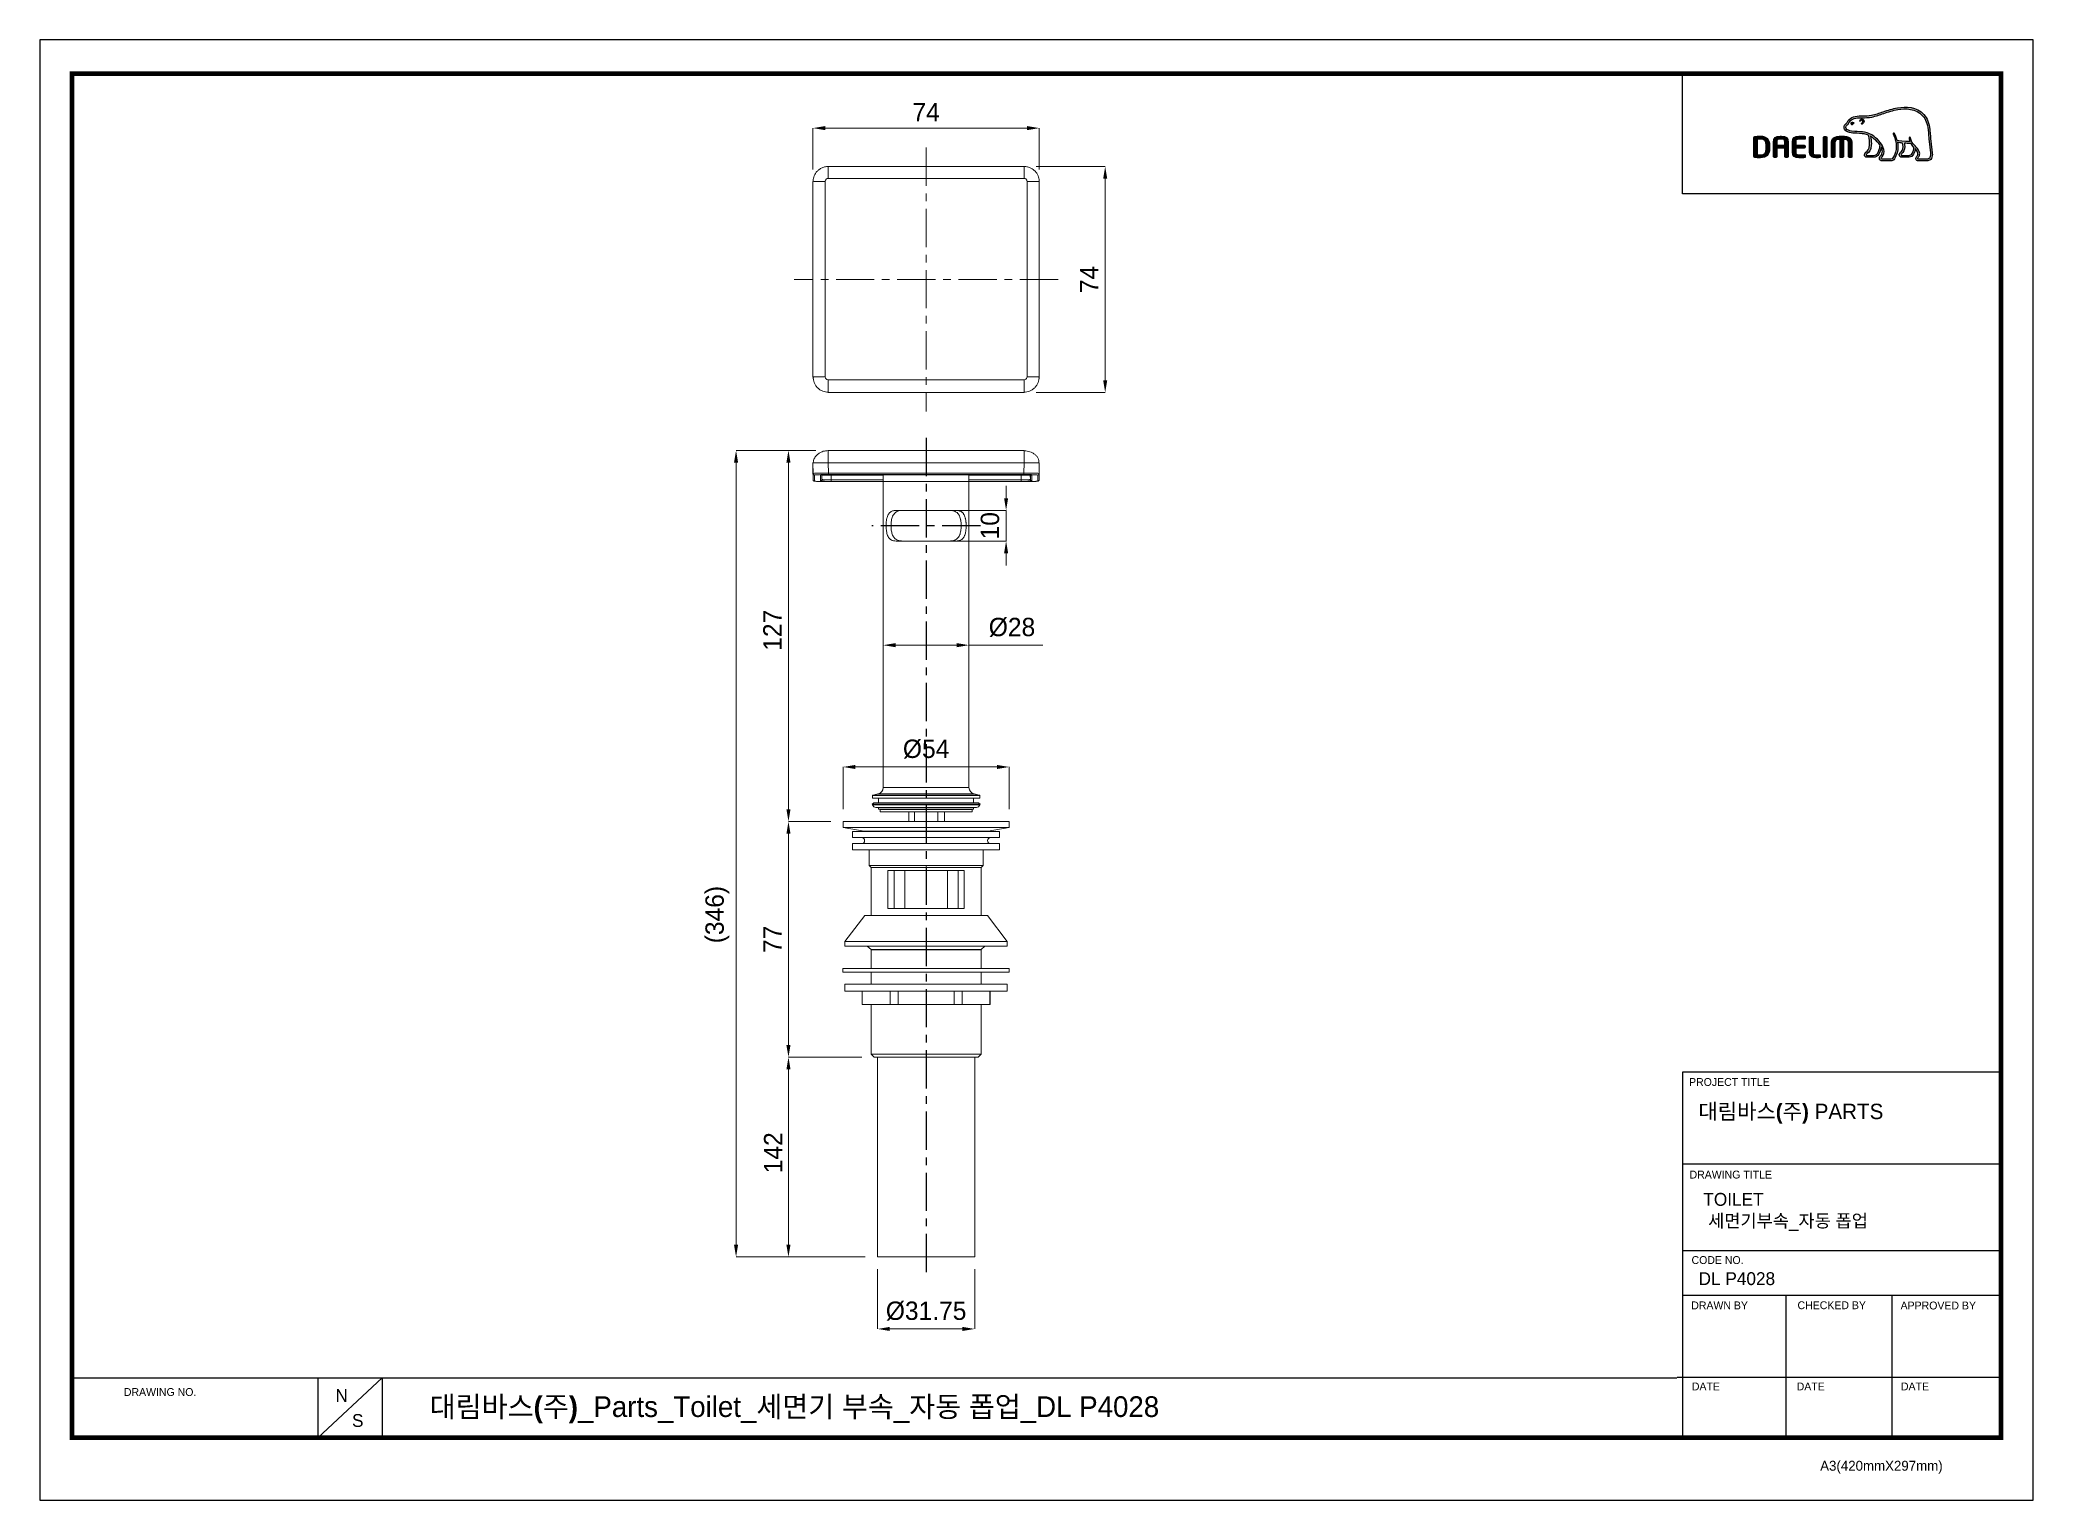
# Model space of a CAD drawing. Extents: x 0 to 651, y 0 to 477.
import ezdxf

# ---------------------------------------------------------------- set-up
doc = ezdxf.new("R2010")
doc.units = 0
doc.header["$LTSCALE"] = 10
doc.header["$MEASUREMENT"] = 0
doc.header["$PDMODE"] = 3
doc.header["$PDSIZE"] = -10
doc.linetypes.add('CENTER', pattern=[2, 1.25, -0.25, 0.25, -0.25])
doc.layers.get('0').update_dxf_attribs({"linetype": 'CONTINUOUS'})
doc.layers.get('DEFPOINTS').update_dxf_attribs({"linetype": 'CONTINUOUS'})
doc.layers.add('레이어 1', color=7, linetype='CONTINUOUS')
doc.styles.add('Daelim Dimension', font='')
doc.styles.get('Daelim Dimension').set_extended_font_data('나눔고딕')
doc.dimstyles.new('DEFAULT', dxfattribs={"dimscale": 2, "dimtxt": 2, "dimasz": 2, "dimexe": 0, "dimexo": 2, "dimgap": 1, "dimtad": 1, "dimdec": 0, "dimzin": 9, "dimdsep": 46, "dimtxsty": 'Daelim Dimension', "dimcen": 0.5, "dimclrd": 5, "dimclre": 5, "dimclrt": 256, "dimadec": 1, "dimazin": 0, "dimtfac": 1, "dimtdec": 0, "dimtix": 1, "dimtmove": 0, "dimatfit": 3, "dimfxl": 1, "dimtolj": 1, "dimtzin": 1, "dimlwd": 9, "dimlwe": 9, "dimarcsym": 0})

msp = doc.modelspace()

# ---------------------------------------------------------------- texts
at = {"color": 5, "ltscale": 40, "style": 'Daelim Dimension'}
for s, height, p in [('PROJECT TITLE', 2.569, (538.63, 135.3)), ('DRAWING TITLE', 2.569, (538.79, 105.06)), ('CODE NO.', 2.569, (539.44, 77.14)), ('DRAWN BY', 2.569, (539.34, 62.33)), ('CHECKED BY', 2.569, (574.05, 62.38)), ('APPROVED BY', 2.569, (607.71, 62.29)), ('DRAWING NO.', 2.569, (27.44, 34.03)), ('DATE', 2.569, (539.54, 35.85)), ('DATE', 2.569, (573.77, 35.85)), ('DATE', 2.569, (607.83, 35.85)), ('A3(420mmX297mm)', 3.2424, (581.45, 9.61))]:
    msp.add_text(s, height=height, dxfattribs=at).set_placement(p)
at = {"attachment_point": 1, "style": 'Daelim Dimension'}
for s, insert, char_height, width in [('{\\fPretendard Variable SemiBold|b0|i0|c129|p2;\\C7;대림바스(주)} PARTS', (541.68, 129.49), 5.036, 80.9399), (' TOILET\\P  세면기부속_자동 폽업', (541.73, 100.35), 4.2041, 70.7511), ('DL P4028', (541.73, 74.46), 4.204, 70.7511), ('N', (96.53, 36.29), 4.2, 5.8673), ('S', (101.94, 28.11), 4.2, 5.8673)]:
    msp.add_mtext(s, dxfattribs=dict(at, insert=insert, char_height=char_height, width=width))
at = {"color": 7, "ltscale": 0.5, "insert": (239.49, 113.47), "char_height": 6, "attachment_point": 5, "rotation": 90, "style": 'Daelim Dimension'}
msp.add_mtext('\\A1;142', dxfattribs=at)
at = {"color": 2, "insert": (127.34, 33.92), "char_height": 6.7566, "width": 359.9911, "attachment_point": 1, "style": 'Daelim Dimension'}
msp.add_mtext('{\\fPretendard Variable SemiBold|b0|i0|c129|p2;대림바스(주)}_Parts_Toilet_세면기 부속_자동 폽업_DL P4028', dxfattribs=at)

# ---------------------------------------------------------------- blocks, each defined once
blk = doc.blocks.new('*D1')
at = {"color": 5, "lineweight": 9, "ltscale": 0.5, "transparency": 16777216}
for p, q in [((325.42, 435.63), (347.93, 435.63)), ((347.93, 431.63), (347.93, 365.83)), ((325.42, 361.83), (347.93, 361.83))]:
    blk.add_line(p, q, dxfattribs=at)
at = {"color": 5, "ltscale": 0.5, "transparency": 16777216}
for points in [[(347.27, 431.63), (348.6, 431.63), (347.93, 435.63)], [(347.27, 365.83), (348.6, 365.83), (347.93, 361.83)]]:
    blk.add_solid(points, dxfattribs=at)
at = {"layer": 'DEFPOINTS', "color": 0, "ltscale": 0.5, "transparency": 16777216}
for p in [(321.42, 435.63), (321.42, 361.83), (347.93, 361.83)]:
    blk.add_point(p, dxfattribs=at)
at = {"color": 7, "ltscale": 0.5, "transparency": 16777216, "insert": (342.73, 398.73), "char_height": 6, "attachment_point": 5, "rotation": 90, "style": 'Daelim Dimension'}
blk.add_mtext('\\A1;74', dxfattribs=at)
blk = doc.blocks.new('*D2')
at = {"color": 5, "lineweight": 9, "ltscale": 0.5, "transparency": 16777216}
for p, q in [((252.49, 434.63), (252.49, 448.18)), ((256.49, 448.18), (322.42, 448.18)), ((326.42, 434.63), (326.42, 448.18))]:
    blk.add_line(p, q, dxfattribs=at)
at = {"color": 5, "ltscale": 0.5, "transparency": 16777216}
for points in [[(256.49, 448.84), (256.49, 447.51), (252.49, 448.18)], [(322.42, 448.84), (322.42, 447.51), (326.42, 448.18)]]:
    blk.add_solid(points, dxfattribs=at)
at = {"layer": 'DEFPOINTS', "color": 0, "ltscale": 0.5, "transparency": 16777216}
for p in [(326.42, 448.18), (252.49, 430.63), (326.42, 430.63)]:
    blk.add_point(p, dxfattribs=at)
at = {"color": 7, "ltscale": 0.5, "transparency": 16777216, "insert": (289.45, 453.38), "char_height": 6, "attachment_point": 5, "style": 'Daelim Dimension'}
blk.add_mtext('\\A1;74', dxfattribs=at)
blk = doc.blocks.new('*D0')
at = {"color": 5, "lineweight": 9, "ltscale": 0.5, "transparency": 16777216}
for p, q in [((273.58, 75.45), (273.58, 55.92)), ((305.33, 75.45), (305.33, 55.92)), ((277.58, 55.92), (301.33, 55.92))]:
    blk.add_line(p, q, dxfattribs=at)
at = {"color": 5, "ltscale": 0.5, "transparency": 16777216}
for points in [[(277.58, 56.59), (277.58, 55.26), (273.58, 55.92)], [(301.33, 56.59), (301.33, 55.26), (305.33, 55.92)]]:
    blk.add_solid(points, dxfattribs=at)
at = {"layer": 'DEFPOINTS', "color": 0, "ltscale": 0.5, "transparency": 16777216}
for p in [(273.58, 79.45), (305.33, 79.45), (305.33, 55.92)]:
    blk.add_point(p, dxfattribs=at)
at = {"color": 7, "ltscale": 0.5, "transparency": 16777216, "insert": (289.45, 61.76), "char_height": 6, "attachment_point": 5, "style": 'Daelim Dimension'}
blk.add_mtext('\\A1;%%C31.75', dxfattribs=at)
blk = doc.blocks.new('*D3')
at = {"color": 5, "lineweight": 9, "ltscale": 0.5, "transparency": 16777216}
for p, q in [((258.35, 221.68), (244.49, 221.68)), ((244.49, 217.68), (244.49, 148.68)), ((268.45, 144.68), (244.49, 144.68))]:
    blk.add_line(p, q, dxfattribs=at)
at = {"color": 5, "ltscale": 0.5, "transparency": 16777216}
for points in [[(243.82, 217.68), (245.16, 217.68), (244.49, 221.68)], [(243.82, 148.68), (245.16, 148.68), (244.49, 144.68)]]:
    blk.add_solid(points, dxfattribs=at)
at = {"layer": 'DEFPOINTS', "color": 0, "ltscale": 0.5, "transparency": 16777216}
for p in [(262.35, 221.68), (244.49, 144.68), (272.45, 144.68)]:
    blk.add_point(p, dxfattribs=at)
at = {"color": 7, "ltscale": 0.5, "transparency": 16777216, "insert": (239.29, 183.18), "char_height": 6, "attachment_point": 5, "rotation": 90, "style": 'Daelim Dimension'}
blk.add_mtext('\\A1;77', dxfattribs=at)
blk = doc.blocks.new('*D4')
at = {"color": 5, "lineweight": 9, "ltscale": 0.5, "transparency": 16777216}
for p, q in [((262.35, 225.68), (262.35, 239.49)), ((266.35, 239.49), (312.55, 239.49)), ((316.55, 225.68), (316.55, 239.49))]:
    blk.add_line(p, q, dxfattribs=at)
at = {"color": 5, "ltscale": 0.5, "transparency": 16777216}
for points in [[(266.35, 240.15), (266.35, 238.82), (262.35, 239.49)], [(312.55, 240.15), (312.55, 238.82), (316.55, 239.49)]]:
    blk.add_solid(points, dxfattribs=at)
at = {"layer": 'DEFPOINTS', "color": 0, "ltscale": 0.5, "transparency": 16777216}
for p in [(316.55, 239.49), (262.35, 221.68), (316.55, 221.68)]:
    blk.add_point(p, dxfattribs=at)
at = {"color": 7, "ltscale": 0.5, "transparency": 16777216, "insert": (289.45, 245.32), "char_height": 6, "attachment_point": 5, "style": 'Daelim Dimension'}
blk.add_mtext('\\A1;%%c54', dxfattribs=at)
blk = doc.blocks.new('*D5')
at = {"color": 5, "lineweight": 9, "ltscale": 0.5, "transparency": 16777216}
for p, q in [((315.58, 327.29), (315.58, 331.29)), ((293.45, 323.29), (315.58, 323.29)), ((315.58, 323.29), (315.58, 313.29)), ((293.45, 313.29), (315.58, 313.29)), ((315.58, 309.29), (315.58, 305.29))]:
    blk.add_line(p, q, dxfattribs=at)
at = {"color": 5, "ltscale": 0.5, "transparency": 16777216}
for points in [[(314.91, 327.29), (316.24, 327.29), (315.58, 323.29)], [(314.91, 309.29), (316.24, 309.29), (315.58, 313.29)]]:
    blk.add_solid(points, dxfattribs=at)
at = {"layer": 'DEFPOINTS', "color": 0, "ltscale": 0.5, "transparency": 16777216}
for p in [(289.45, 323.29), (289.45, 313.29), (315.58, 313.29)]:
    blk.add_point(p, dxfattribs=at)
at = {"color": 7, "ltscale": 0.5, "transparency": 16777216, "insert": (310.33, 318.29), "char_height": 6, "attachment_point": 5, "rotation": 90, "style": 'Daelim Dimension'}
blk.add_mtext('\\A1;10', dxfattribs=at)
blk = doc.blocks.new('*D6')
at = {"color": 5, "lineweight": 9, "ltscale": 0.5, "transparency": 16777216}
for p, q in [((275.45, 278.79), (275.45, 279.27)), ((279.45, 279.27), (299.45, 279.27)), ((303.45, 278.79), (303.45, 279.27)), ((303.45, 279.27), (327.53, 279.27))]:
    blk.add_line(p, q, dxfattribs=at)
at = {"color": 5, "ltscale": 0.5, "transparency": 16777216}
for points in [[(279.45, 279.94), (279.45, 278.61), (275.45, 279.27)], [(299.45, 279.94), (299.45, 278.61), (303.45, 279.27)]]:
    blk.add_solid(points, dxfattribs=at)
at = {"layer": 'DEFPOINTS', "color": 0, "ltscale": 0.5, "transparency": 16777216}
for p in [(275.45, 282.79), (303.45, 282.79), (303.45, 279.27)]:
    blk.add_point(p, dxfattribs=at)
at = {"color": 7, "ltscale": 0.5, "transparency": 16777216, "insert": (317.5, 285.1), "char_height": 6, "attachment_point": 5, "style": 'Daelim Dimension'}
blk.add_mtext('\\A1;%%c28', dxfattribs=at)
blk = doc.blocks.new('*D8')
at = {"color": 5, "lineweight": 9, "ltscale": 0.5, "transparency": 16777216}
for p, q in [((253.48, 342.89), (244.49, 342.89)), ((244.49, 225.68), (244.49, 338.89)), ((258.35, 221.68), (244.49, 221.68))]:
    blk.add_line(p, q, dxfattribs=at)
at = {"color": 5, "ltscale": 0.5, "transparency": 16777216}
for points in [[(243.82, 338.89), (245.16, 338.89), (244.49, 342.89)], [(243.82, 225.68), (245.16, 225.68), (244.49, 221.68)]]:
    blk.add_solid(points, dxfattribs=at)
at = {"layer": 'DEFPOINTS', "color": 0, "ltscale": 0.5, "transparency": 16777216}
for p in [(244.49, 342.89), (257.48, 342.89), (262.35, 221.68)]:
    blk.add_point(p, dxfattribs=at)
at = {"color": 7, "ltscale": 0.5, "transparency": 16777216, "insert": (239.25, 284.15), "char_height": 6, "attachment_point": 5, "rotation": 90, "style": 'Daelim Dimension'}
blk.add_mtext('\\A1;127', dxfattribs=at)
blk = doc.blocks.new('*D9')
at = {"color": 5, "lineweight": 9, "ltscale": 0.5, "transparency": 16777216}
for p, q in [((253.48, 342.89), (227.38, 342.89)), ((227.38, 338.89), (227.38, 83.45)), ((269.58, 79.45), (227.38, 79.45))]:
    blk.add_line(p, q, dxfattribs=at)
at = {"color": 5, "ltscale": 0.5, "transparency": 16777216}
for points in [[(226.71, 338.89), (228.05, 338.89), (227.38, 342.89)], [(226.71, 83.45), (228.05, 83.45), (227.38, 79.45)]]:
    blk.add_solid(points, dxfattribs=at)
at = {"layer": 'DEFPOINTS', "color": 0, "ltscale": 0.5, "transparency": 16777216}
for p in [(257.48, 342.89), (227.38, 79.45), (273.58, 79.45)]:
    blk.add_point(p, dxfattribs=at)
at = {"color": 7, "ltscale": 0.5, "transparency": 16777216, "insert": (221.27, 191.27), "char_height": 6, "attachment_point": 5, "rotation": 90, "style": 'Daelim Dimension'}
blk.add_mtext('\\A1;(346)', dxfattribs=at)

# ---------------------------------------------------------------- dimensions: what is measured, and where the dimension line sits
at = {"ltscale": 0.5}
dim = msp.add_linear_dim(base=(326.42, 448.18), p1=(252.49, 430.63), p2=(326.42, 430.63), dimstyle='DEFAULT', override={"dimtxt": 3, "dimdec": 0, "dimclrd": 5, "dimclre": 5, "dimclrt": 7}, dxfattribs=at)
dim.commit()
dim.dimension.update_dxf_attribs({"geometry": '*D2', "text_midpoint": (289.45, 453.38)})
for base, p1, p2, override, picture, middle in [((347.93, 361.83), (321.42, 435.63), (321.42, 361.83), {"dimtxt": 3, "dimclrt": 7}, '*D1', (347.93, 398.73)), ((315.58, 313.29), (289.45, 323.29), (289.45, 313.29), {"dimtxt": 3, "dimdec": 0, "dimclrd": 5, "dimclre": 5, "dimclrt": 7}, '*D5', (315.58, 318.29)), ((244.49, 144.68), (262.35, 221.68), (272.45, 144.68), {"dimtxt": 3, "dimdec": 0, "dimclrd": 5, "dimclre": 5, "dimclrt": 7}, '*D3', (244.49, 183.18))]:
    dim = msp.add_linear_dim(base=base, p1=p1, p2=p2, angle=90, dimstyle='DEFAULT', override=override, dxfattribs=at)
    dim.commit()
    dim.dimension.update_dxf_attribs({"geometry": picture, "text_midpoint": middle, "dimtype": 128})
for base, p1, p2, text, picture, middle in [((227.38, 79.45), (257.48, 342.89), (273.58, 79.45), '(346)', '*D9', (227.38, 191.27)), ((244.49, 342.89), (262.35, 221.68), (257.48, 342.89), '127', '*D8', (244.49, 284.15))]:
    dim = msp.add_linear_dim(base=base, p1=p1, p2=p2, angle=90, text=text, dimstyle='DEFAULT', override={"dimtxt": 3, "dimdec": 0, "dimclrd": 5, "dimclre": 5, "dimclrt": 7}, dxfattribs=at)
    dim.commit()
    dim.dimension.update_dxf_attribs({"geometry": picture, "text_midpoint": middle, "dimtype": 160})
for base, p1, p2, text, picture, middle in [((303.45, 279.27), (275.45, 282.79), (303.45, 282.79), '%%c<>', '*D6', (317.5, 279.27)), ((316.55, 239.49), (262.35, 221.68), (316.55, 221.68), '%%c<>', '*D4', (289.45, 239.49)), ((305.33, 55.92), (273.58, 79.45), (305.33, 79.45), '%%C31.75', '*D0', (289.45, 55.92))]:
    dim = msp.add_linear_dim(base=base, p1=p1, p2=p2, text=text, dimstyle='DEFAULT', override={"dimtxt": 3, "dimdec": 0, "dimclrd": 5, "dimclre": 5, "dimclrt": 7}, dxfattribs=at)
    dim.commit()
    dim.dimension.update_dxf_attribs({"geometry": picture, "text_midpoint": middle, "dimtype": 128})

# ---------------------------------------------------------------- hatches: boundary and pattern name
at = {"layer": '레이어 1'}
h = msp.add_hatch(color=5, dxfattribs=at)
h.dxf.hatch_style = 1
edge = h.paths.add_edge_path(flags=16)
edge.add_spline(control_points=[(617.14, 438.37), (616.85, 438.05), (616.5, 438.05), (616.48, 438.05), (616.48, 438.05), (613.63, 438.05), (613.63, 438.05), (613.52, 438.05), (613.44, 438.08), (613.39, 438.13), (613.35, 438.17), (613.33, 438.23), (613.33, 438.31), (613.33, 438.48), (613.44, 438.62), (613.57, 438.78), (613.68, 438.93), (613.79, 439.07), (613.85, 439.24), (614.01, 439.66), (613.99, 440.11), (613.81, 440.51), (613.47, 441.22), (612.97, 441.78), (612.49, 442.33), (612.49, 442.33), (612.32, 442.51), (612.32, 442.51), (611.69, 443.21), (611.04, 443.94), (610.99, 444.92), (610.98, 445.12), (610.89, 445.24), (610.76, 445.23), (610.76, 445.23), (610.58, 445.14), (610.57, 445.14), (610.52, 445.09), (610.5, 445), (610.5, 444.91), (610.5, 444.91), (610.5, 444.88), (610.5, 444.88), (610.52, 444.52), (610.61, 444.17), (610.76, 443.81), (610.76, 443.81), (610.77, 443.77), (610.77, 443.77), (610.77, 443.77), (610.73, 443.77), (610.73, 443.77), (608.9, 443.7), (607.1, 444.04), (606.58, 444.17), (606.25, 445.48), (605.72, 446.35), (605.7, 446.39), (605.66, 446.46), (605.59, 446.51), (605.53, 446.53), (605.53, 446.53), (605.38, 446.5), (605.36, 446.5), (605.34, 446.48), (605.32, 446.44), (605.26, 446.36), (605.26, 446.36), (605.25, 446.3), (605.25, 446.3), (605.25, 446.3), (605.3, 446.13), (605.3, 446.13), (605.34, 446.06), (606.28, 444.41), (606.28, 442.23), (606.28, 440.88), (605.93, 439.61), (605.23, 438.45), (605.06, 438.17), (604.84, 438.05), (604.51, 438.05), (604.51, 438.05), (601.7, 438.05), (601.7, 438.05), (601.61, 438.05), (601.41, 438.12), (601.41, 438.32), (601.41, 438.43), (601.52, 438.62), (601.69, 438.81), (602.86, 440.11), (602.19, 442.15), (601.06, 443.5), (599.98, 444.79), (598.2, 446.42), (595.93, 446.83), (595.12, 446.97), (593.79, 447.05), (592.72, 447.11), (592.72, 447.11), (591.64, 447.18), (591.64, 447.18), (591.09, 447.22), (590.17, 447.56), (589.89, 448.09), (589.77, 448.31), (589.79, 448.53), (589.93, 448.79), (590.03, 448.94), (590.15, 449.07), (590.31, 449.23), (590.49, 449.41), (590.68, 449.6), (590.82, 449.85), (590.82, 449.85), (590.86, 449.92), (590.86, 449.92), (591.4, 450.96), (592.52, 451.51), (594.19, 451.56), (594.19, 451.56), (595.13, 451.57), (595.13, 451.57), (596.16, 451.57), (597.33, 451.58), (598.29, 451.78), (599.64, 452.07), (601, 452.54), (602.19, 452.94), (602.19, 452.94), (602.23, 452.96), (602.23, 452.96), (603.71, 453.46), (605.24, 453.99), (606.8, 454.24), (609.3, 454.65), (612.74, 454.64), (614.9, 452.21), (615.9, 451.09), (616.51, 449.55), (616.73, 447.62), (616.73, 447.62), (616.72, 447.63), (616.71, 447.63), (616.73, 447.6), (616.74, 447.38), (616.83, 446.15), (616.86, 445.57), (616.89, 444.96), (617.04, 443.83), (617.04, 443.83), (617.48, 440.05), (617.48, 440.05), (617.48, 440.05), (617.5, 439.59), (617.5, 439.59), (617.5, 439.05), (617.38, 438.64), (617.14, 438.37)], knot_values=[0, 0, 0, 0, 1, 1, 1, 2, 2, 2, 3, 3, 3, 4, 4, 4, 5, 5, 5, 6, 6, 6, 7, 7, 7, 8, 8, 8, 9, 9, 9, 10, 10, 10, 11, 11, 11, 12, 12, 12, 13, 13, 13, 14, 14, 14, 15, 15, 15, 16, 16, 16, 17, 17, 17, 18, 18, 18, 19, 19, 19, 20, 20, 20, 21, 21, 21, 22, 22, 22, 23, 23, 23, 24, 24, 24, 25, 25, 25, 26, 26, 26, 27, 27, 27, 28, 28, 28, 29, 29, 29, 30, 30, 30, 31, 31, 31, 32, 32, 32, 33, 33, 33, 34, 34, 34, 35, 35, 35, 36, 36, 36, 37, 37, 37, 38, 38, 38, 39, 39, 39, 40, 40, 40, 41, 41, 41, 42, 42, 42, 43, 43, 43, 44, 44, 44, 45, 45, 45, 46, 46, 46, 47, 47, 47, 48, 48, 48, 49, 49, 49, 50, 50, 50, 51, 51, 51, 52, 52, 52, 53, 53, 53, 53], degree=3, periodic=0)
edge = h.paths.add_edge_path(flags=16)
edge.add_spline(control_points=[(610.54, 439.18), (610.54, 439.18), (608.21, 439.18), (608.21, 439.18), (608.04, 439.18), (607.9, 439.32), (607.9, 439.5), (607.9, 439.62), (608.01, 439.77), (608.11, 439.88), (608.58, 440.33), (609.07, 440.96), (609.07, 442.14), (609.07, 442.14), (609.04, 442.68), (609.04, 442.68), (609.04, 442.68), (608.95, 443.21), (608.95, 443.21), (608.95, 443.21), (608.94, 443.24), (608.94, 443.24), (608.94, 443.24), (608.98, 443.24), (608.98, 443.24), (609.41, 443.21), (610.26, 443.16), (611.06, 443.2), (611.27, 442.87), (611.6, 442.45), (612.08, 441.89), (612.06, 441.62), (611.83, 439.18), (610.54, 439.18)], knot_values=[0, 0, 0, 0, 1, 1, 1, 2, 2, 2, 3, 3, 3, 4, 4, 4, 5, 5, 5, 6, 6, 6, 7, 7, 7, 8, 8, 8, 9, 9, 9, 10, 10, 10, 11, 11, 11, 11], degree=3, periodic=0)
edge = h.paths.add_edge_path(flags=16)
edge.add_spline(control_points=[(598.85, 439.18), (598.85, 439.18), (596.81, 439.18), (596.81, 439.18), (596.66, 439.18), (596.49, 439.31), (596.49, 439.5), (596.49, 439.61), (596.59, 439.75), (596.76, 439.89), (597.28, 440.3), (598.06, 440.92), (598.15, 442.65), (598.15, 442.65), (598.16, 443.12), (598.16, 443.12), (598.16, 443.85), (597.99, 444.73), (597.83, 445.52), (597.83, 445.52), (597.81, 445.6), (597.81, 445.6), (597.81, 445.6), (597.87, 445.55), (597.87, 445.55), (598.18, 445.36), (599.85, 444.23), (601.03, 442.56), (600.93, 441.77), (600.49, 439.18), (598.85, 439.18)], knot_values=[0, 0, 0, 0, 1, 1, 1, 2, 2, 2, 3, 3, 3, 4, 4, 4, 5, 5, 5, 6, 6, 6, 7, 7, 7, 8, 8, 8, 9, 9, 9, 10, 10, 10, 10], degree=3, periodic=0)
edge = h.paths.add_edge_path()
edge.add_spline(control_points=[(618.05, 440.11), (618.05, 440.11), (617.62, 443.91), (617.62, 443.91), (617.46, 445.04), (617.44, 445.64), (617.41, 446.18), (617.41, 446.18), (617.31, 447.68), (617.31, 447.68), (617.08, 449.73), (616.42, 451.39), (615.33, 452.6), (613, 455.22), (609.35, 455.25), (606.7, 454.81), (605.08, 454.54), (603.53, 454.01), (602.03, 453.5), (602.03, 453.5), (601.98, 453.48), (601.98, 453.48), (600.8, 453.08), (599.47, 452.63), (598.17, 452.35), (597.27, 452.16), (596.14, 452.15), (595.15, 452.14), (595.15, 452.14), (594.17, 452.13), (594.17, 452.13), (592.28, 452.08), (590.99, 451.43), (590.34, 450.19), (590.34, 450.19), (590.31, 450.13), (590.31, 450.13), (590.21, 449.95), (590.05, 449.79), (589.9, 449.64), (589.75, 449.48), (589.57, 449.31), (589.43, 449.08), (589.3, 448.85), (589.23, 448.61), (589.23, 448.38), (589.23, 448.19), (589.28, 448), (589.38, 447.82), (589.78, 447.06), (590.92, 446.65), (591.61, 446.6), (591.61, 446.6), (592.61, 446.54), (592.64, 446.54), (593.64, 446.48), (595.02, 446.4), (595.82, 446.26), (596.29, 446.18), (596.83, 446.01), (597.32, 445.78), (597.36, 445.65), (597.61, 444.51), (597.61, 443.11), (597.61, 443.11), (597.6, 442.67), (597.6, 442.67), (597.53, 441.2), (596.88, 440.68), (596.41, 440.31), (596.37, 440.27), (595.95, 439.92), (595.92, 439.5), (595.9, 439.26), (595.96, 439.05), (596.11, 438.89), (596.26, 438.73), (596.5, 438.64), (596.81, 438.64), (596.81, 438.64), (598.85, 438.64), (598.85, 438.64), (600.38, 438.64), (601.14, 440.29), (601.37, 441.83), (601.37, 441.83), (601.38, 442.05), (601.38, 442.05), (601.38, 442.05), (601.44, 441.94), (601.44, 441.94), (601.64, 441.5), (601.75, 440.98), (601.75, 440.59), (601.75, 440.04), (601.58, 439.55), (601.26, 439.19), (601.18, 439.11), (600.77, 438.69), (600.77, 438.27), (600.77, 438.27), (600.77, 438.2), (600.77, 438.2), (600.83, 437.7), (601.23, 437.47), (601.61, 437.47), (601.61, 437.47), (604.51, 437.47), (604.51, 437.47), (605.04, 437.47), (605.46, 437.71), (605.72, 438.15), (606.46, 439.38), (606.84, 440.71), (606.84, 442.11), (606.84, 442.55), (606.8, 443.02), (606.72, 443.5), (606.72, 443.5), (606.71, 443.54), (606.71, 443.54), (606.71, 443.54), (606.75, 443.53), (606.75, 443.53), (607.1, 443.46), (607.66, 443.37), (608.35, 443.29), (608.35, 443.29), (608.37, 443.29), (608.37, 443.29), (608.37, 443.29), (608.47, 442.76), (608.47, 442.76), (608.47, 442.76), (608.49, 442.63), (608.49, 442.63), (608.49, 442.63), (608.52, 442.16), (608.52, 442.16), (608.52, 441.03), (608, 440.54), (607.73, 440.27), (607.72, 440.27), (607.34, 439.88), (607.3, 439.53), (607.3, 439.53), (607.28, 439.42), (607.28, 439.42), (607.28, 439.31), (607.31, 439.1), (607.5, 438.9), (607.67, 438.73), (607.93, 438.64), (608.28, 438.64), (608.28, 438.64), (610.54, 438.64), (610.54, 438.64), (611.91, 438.64), (612.33, 440.39), (612.49, 441.37), (612.49, 441.37), (612.5, 441.47), (612.5, 441.47), (612.5, 441.47), (612.55, 441.39), (612.55, 441.39), (612.87, 440.99), (613.15, 440.54), (613.28, 440.26), (613.35, 440.11), (613.39, 439.95), (613.39, 439.79), (613.39, 439.79), (613.34, 439.46), (613.34, 439.46), (613.29, 439.28), (613.17, 439.12), (613.05, 438.96), (612.87, 438.74), (612.69, 438.5), (612.69, 438.22), (612.69, 438.22), (612.71, 438.06), (612.71, 438.06), (612.79, 437.68), (613.1, 437.47), (613.57, 437.47), (613.57, 437.47), (616.48, 437.47), (616.48, 437.47), (616.54, 437.47), (617.11, 437.49), (617.56, 437.97), (617.91, 438.35), (618.08, 438.88), (618.08, 439.58), (618.08, 439.58), (618.05, 440.1), (618.05, 440.11)], knot_values=[0, 0, 0, 0, 1, 1, 1, 2, 2, 2, 3, 3, 3, 4, 4, 4, 5, 5, 5, 6, 6, 6, 7, 7, 7, 8, 8, 8, 9, 9, 9, 10, 10, 10, 11, 11, 11, 12, 12, 12, 13, 13, 13, 14, 14, 14, 15, 15, 15, 16, 16, 16, 17, 17, 17, 18, 18, 18, 19, 19, 19, 20, 20, 20, 21, 21, 21, 22, 22, 22, 23, 23, 23, 24, 24, 24, 25, 25, 25, 26, 26, 26, 27, 27, 27, 28, 28, 28, 29, 29, 29, 30, 30, 30, 31, 31, 31, 32, 32, 32, 33, 33, 33, 34, 34, 34, 35, 35, 35, 36, 36, 36, 37, 37, 37, 38, 38, 38, 39, 39, 39, 40, 40, 40, 41, 41, 41, 42, 42, 42, 43, 43, 43, 44, 44, 44, 45, 45, 45, 46, 46, 46, 47, 47, 47, 48, 48, 48, 49, 49, 49, 50, 50, 50, 51, 51, 51, 52, 52, 52, 53, 53, 53, 54, 54, 54, 55, 55, 55, 56, 56, 56, 57, 57, 57, 58, 58, 58, 59, 59, 59, 60, 60, 60, 61, 61, 61, 62, 62, 62, 63, 63, 63, 64, 64, 64, 65, 65, 65, 66, 66, 66, 66], degree=3, periodic=0)
edge = h.paths.add_edge_path(flags=0)
edge.add_spline(control_points=[(591.56, 449.92), (591.56, 449.92), (591.98, 450.11), (592.5, 449.91), (592.5, 449.91), (592.57, 449.88), (592.48, 449.76), (592.23, 449.42), (591.98, 449.34), (591.98, 449.34), (591.98, 449.34), (591.8, 449.28), (591.69, 449.4), (591.49, 449.65), (591.48, 449.79), (591.48, 449.79), (591.48, 449.79), (591.46, 449.89), (591.56, 449.92)], knot_values=[0, 0, 0, 0, 1, 1, 1, 2, 2, 2, 3, 3, 3, 4, 4, 4, 5, 5, 5, 6, 6, 6, 6], degree=3, periodic=0)
edge = h.paths.add_edge_path(flags=0)
edge.add_spline(control_points=[(594.35, 450.7), (594.28, 450.63), (594.28, 450.51), (594.35, 450.45), (594.41, 450.39), (594.53, 450.41), (594.59, 450.48), (594.62, 450.51), (594.97, 450.92), (595.27, 450.71), (595.38, 450.63), (595.42, 450.52), (595.41, 450.38), (595.38, 450.15), (595.18, 449.89), (595.04, 449.8), (594.96, 449.75), (594.91, 449.65), (594.95, 449.56), (594.99, 449.48), (595.09, 449.46), (595.17, 449.5), (595.43, 449.62), (595.74, 450.02), (595.78, 450.39), (595.81, 450.65), (595.7, 450.86), (595.49, 451.01), (595.04, 451.32), (594.53, 450.9), (594.35, 450.7)], knot_values=[0, 0, 0, 0, 1, 1, 1, 2, 2, 2, 3, 3, 3, 4, 4, 4, 5, 5, 5, 6, 6, 6, 7, 7, 7, 8, 8, 8, 9, 9, 9, 10, 10, 10, 10], degree=3, periodic=0)
edge = h.paths.add_edge_path(flags=0)
edge.add_spline(control_points=[(594.29, 450.39), (594.29, 450.39), (594.29, 450.39), (594.29, 450.39), (594.29, 450.39), (594.29, 450.39), (594.29, 450.39)], knot_values=[0, 0, 0, 0, 1, 1, 1, 2, 2, 2, 2], degree=3, periodic=0)
h = msp.add_hatch(color=5, dxfattribs=at)
h.dxf.hatch_style = 2
edge = h.paths.add_edge_path()
edge.add_spline(control_points=[(591.56, 449.92), (591.56, 449.92), (591.98, 450.11), (592.5, 449.91), (592.5, 449.91), (592.57, 449.88), (592.48, 449.76), (592.23, 449.42), (591.98, 449.34), (591.98, 449.34), (591.98, 449.34), (591.8, 449.28), (591.69, 449.4), (591.49, 449.65), (591.48, 449.79), (591.48, 449.79), (591.48, 449.79), (591.46, 449.89), (591.56, 449.92)], knot_values=[0, 0, 0, 0, 1, 1, 1, 2, 2, 2, 3, 3, 3, 4, 4, 4, 5, 5, 5, 6, 6, 6, 6], degree=3, periodic=0)
h = msp.add_hatch(color=5, dxfattribs=at)
h.dxf.hatch_style = 2
edge = h.paths.add_edge_path()
edge.add_spline(control_points=[(594.35, 450.7), (594.28, 450.63), (594.28, 450.51), (594.35, 450.45), (594.41, 450.39), (594.53, 450.41), (594.59, 450.48), (594.62, 450.51), (594.97, 450.92), (595.27, 450.71), (595.38, 450.63), (595.42, 450.52), (595.41, 450.38), (595.38, 450.15), (595.18, 449.89), (595.04, 449.8), (594.96, 449.75), (594.91, 449.65), (594.95, 449.56), (594.99, 449.48), (595.09, 449.46), (595.17, 449.5), (595.43, 449.62), (595.74, 450.02), (595.78, 450.39), (595.81, 450.65), (595.7, 450.86), (595.49, 451.01), (595.04, 451.32), (594.53, 450.9), (594.35, 450.7)], knot_values=[0, 0, 0, 0, 1, 1, 1, 2, 2, 2, 3, 3, 3, 4, 4, 4, 5, 5, 5, 6, 6, 6, 7, 7, 7, 8, 8, 8, 9, 9, 9, 10, 10, 10, 10], degree=3, periodic=0)
h = msp.add_hatch(color=5, dxfattribs=at)
h.dxf.hatch_style = 2
edge = h.paths.add_edge_path()
edge.add_spline(control_points=[(563.82, 441.4), (563.82, 440.07), (563.21, 439.43), (561.97, 439.43), (561.97, 439.43), (561.12, 439.45), (560.89, 439.45), (560.89, 439.45), (560.89, 444.53), (560.89, 444.53), (561.33, 444.58), (561.96, 444.59), (561.97, 444.59), (563.25, 444.59), (563.82, 443.98), (563.82, 442.62), (563.82, 442.62), (563.82, 441.4), (563.82, 441.4)], knot_values=[0, 0, 0, 0, 1, 1, 1, 2, 2, 2, 3, 3, 3, 4, 4, 4, 5, 5, 5, 6, 6, 6, 6], degree=3, periodic=0)
edge = h.paths.add_edge_path()
edge.add_spline(control_points=[(561.97, 445.54), (561.28, 445.54), (560.38, 445.5), (560.09, 445.45), (559.9, 445.42), (559.78, 445.28), (559.78, 445.1), (559.78, 445.1), (559.78, 438.91), (559.78, 438.91), (559.78, 438.72), (559.9, 438.59), (560.09, 438.56), (560.37, 438.52), (561.27, 438.48), (561.97, 438.48), (563.9, 438.48), (564.92, 439.49), (564.92, 441.4), (564.92, 441.4), (564.92, 442.62), (564.92, 442.62), (564.92, 444.53), (563.9, 445.54), (561.97, 445.54)], knot_values=[0, 0, 0, 0, 1, 1, 1, 2, 2, 2, 3, 3, 3, 4, 4, 4, 5, 5, 5, 6, 6, 6, 7, 7, 7, 8, 8, 8, 8], degree=3, periodic=0)
h = msp.add_hatch(color=5, dxfattribs=at)
h.dxf.hatch_style = 2
edge = h.paths.add_edge_path()
edge.add_spline(control_points=[(569.9, 442.62), (569.9, 442.62), (567.29, 442.62), (567.29, 442.62), (567.29, 442.72), (567.29, 443.55), (567.29, 443.55), (567.29, 444.42), (567.55, 444.57), (568.33, 444.57), (568.33, 444.57), (568.87, 444.57), (568.87, 444.57), (569.64, 444.57), (569.9, 444.42), (569.9, 443.55), (569.9, 443.55), (569.9, 442.72), (569.9, 442.62)], knot_values=[0, 0, 0, 0, 1, 1, 1, 2, 2, 2, 3, 3, 3, 4, 4, 4, 5, 5, 5, 6, 6, 6, 6], degree=3, periodic=0)
edge = h.paths.add_edge_path()
edge.add_spline(control_points=[(568.87, 445.54), (568.87, 445.54), (568.33, 445.54), (568.33, 445.54), (566.85, 445.54), (566.19, 444.93), (566.19, 443.55), (566.19, 443.55), (566.19, 438.84), (566.19, 438.84), (566.19, 438.68), (566.33, 438.54), (566.49, 438.54), (566.49, 438.54), (567, 438.54), (567, 438.54), (567.18, 438.54), (567.29, 438.69), (567.29, 438.84), (567.29, 438.84), (567.29, 441.55), (567.29, 441.65), (567.29, 441.65), (569.9, 441.65), (569.9, 441.65), (569.9, 441.55), (569.9, 438.84), (569.9, 438.84), (569.9, 438.68), (570.03, 438.54), (570.19, 438.54), (570.19, 438.54), (570.7, 438.54), (570.7, 438.54), (570.88, 438.54), (571, 438.7), (571, 438.84), (571, 438.84), (571, 443.55), (571, 443.55), (571, 444.93), (570.34, 445.54), (568.87, 445.54)], knot_values=[0, 0, 0, 0, 1, 1, 1, 2, 2, 2, 3, 3, 3, 4, 4, 4, 5, 5, 5, 6, 6, 6, 7, 7, 7, 8, 8, 8, 9, 9, 9, 10, 10, 10, 11, 11, 11, 12, 12, 12, 13, 13, 13, 14, 14, 14, 14], degree=3, periodic=0)
h = msp.add_hatch(color=5, dxfattribs=at)
h.dxf.hatch_style = 2
edge = h.paths.add_edge_path()
edge.add_spline(control_points=[(572.4, 443.74), (572.4, 443.74), (572.4, 440.28), (572.4, 440.28), (572.4, 439.06), (573.09, 438.48), (574.52, 438.48), (575.15, 438.48), (576, 438.49), (576.34, 438.52), (576.34, 438.52), (576.51, 438.54), (576.51, 438.54), (576.51, 438.54), (576.56, 438.54), (576.56, 438.54), (576.56, 438.54), (576.56, 439.47), (576.56, 439.47), (576.56, 439.47), (574.52, 439.47), (574.52, 439.47), (573.51, 439.47), (573.51, 439.76), (573.51, 440.28), (573.51, 440.28), (573.51, 441.56), (573.51, 441.66), (573.61, 441.66), (576.24, 441.66), (576.24, 441.66), (576.41, 441.66), (576.55, 441.8), (576.55, 441.97), (576.55, 441.97), (576.55, 442.31), (576.55, 442.31), (576.55, 442.48), (576.41, 442.62), (576.24, 442.62), (576.24, 442.62), (573.61, 442.62), (573.51, 442.62), (573.51, 442.72), (573.51, 443.74), (573.51, 443.74), (573.51, 444.26), (573.51, 444.55), (574.52, 444.55), (574.52, 444.55), (576.56, 444.54), (576.56, 444.54), (576.56, 444.54), (576.56, 445.46), (576.56, 445.46), (576.56, 445.46), (576.34, 445.49), (576.34, 445.49), (575.94, 445.52), (575.03, 445.54), (574.52, 445.54), (573.09, 445.54), (572.4, 444.95), (572.4, 443.74)], knot_values=[0, 0, 0, 0, 1, 1, 1, 2, 2, 2, 3, 3, 3, 4, 4, 4, 5, 5, 5, 6, 6, 6, 7, 7, 7, 8, 8, 8, 9, 9, 9, 10, 10, 10, 11, 11, 11, 12, 12, 12, 13, 13, 13, 14, 14, 14, 15, 15, 15, 16, 16, 16, 17, 17, 17, 18, 18, 18, 19, 19, 19, 20, 20, 20, 21, 21, 21, 21], degree=3, periodic=0)
h = msp.add_hatch(color=5, dxfattribs=at)
h.dxf.hatch_style = 2
edge = h.paths.add_edge_path()
edge.add_spline(control_points=[(578.33, 445.48), (578.16, 445.48), (578.01, 445.34), (578.01, 445.17), (578.01, 445.17), (578.01, 440.28), (578.01, 440.28), (578.01, 438.68), (579.1, 438.48), (580.05, 438.48), (580.74, 438.48), (580.92, 438.5), (581.13, 438.54), (581.13, 438.54), (581.25, 438.56), (581.25, 438.56), (581.25, 438.56), (581.41, 438.58), (581.41, 438.58), (581.41, 438.58), (581.46, 438.58), (581.46, 438.58), (581.46, 438.58), (581.46, 439.47), (581.46, 439.47), (581.46, 439.47), (580.06, 439.47), (580.06, 439.47), (579.11, 439.47), (579.11, 439.82), (579.11, 440.17), (579.11, 440.17), (579.11, 445.17), (579.11, 445.17), (579.11, 445.34), (578.97, 445.48), (578.8, 445.48), (578.8, 445.48), (578.33, 445.48), (578.33, 445.48)], knot_values=[0, 0, 0, 0, 1, 1, 1, 2, 2, 2, 3, 3, 3, 4, 4, 4, 5, 5, 5, 6, 6, 6, 7, 7, 7, 8, 8, 8, 9, 9, 9, 10, 10, 10, 11, 11, 11, 12, 12, 12, 13, 13, 13, 13], degree=3, periodic=0)
h = msp.add_hatch(color=5, dxfattribs=at)
h.dxf.hatch_style = 2
edge = h.paths.add_edge_path()
edge.add_spline(control_points=[(582.82, 445.48), (582.64, 445.48), (582.53, 445.33), (582.53, 445.18), (582.53, 445.18), (582.53, 438.84), (582.53, 438.84), (582.53, 438.68), (582.66, 438.54), (582.82, 438.54), (582.82, 438.54), (583.34, 438.54), (583.34, 438.54), (583.52, 438.54), (583.63, 438.69), (583.63, 438.84), (583.63, 438.84), (583.63, 445.18), (583.63, 445.18), (583.63, 445.35), (583.5, 445.48), (583.34, 445.48), (583.34, 445.48), (582.82, 445.48), (582.82, 445.48)], knot_values=[0, 0, 0, 0, 1, 1, 1, 2, 2, 2, 3, 3, 3, 4, 4, 4, 5, 5, 5, 6, 6, 6, 7, 7, 7, 8, 8, 8, 8], degree=3, periodic=0)
h = msp.add_hatch(color=5, dxfattribs=at)
h.dxf.hatch_style = 2
edge = h.paths.add_edge_path()
edge.add_spline(control_points=[(585.11, 442.74), (585.11, 442.74), (585.11, 438.84), (585.11, 438.84), (585.11, 438.68), (585.24, 438.54), (585.41, 438.54), (585.41, 438.54), (585.93, 438.54), (585.93, 438.54), (586.11, 438.54), (586.22, 438.69), (586.22, 438.84), (586.22, 438.84), (586.22, 442.65), (586.22, 442.65), (586.22, 444.32), (586.51, 444.49), (587.93, 444.49), (587.93, 444.39), (587.93, 438.84), (587.93, 438.84), (587.93, 438.67), (588.05, 438.54), (588.22, 438.54), (588.22, 438.54), (588.73, 438.54), (588.73, 438.54), (588.91, 438.54), (589.02, 438.69), (589.02, 438.84), (589.02, 438.84), (589.02, 444.37), (589.02, 444.48), (589.69, 444.48), (590.15, 444.42), (590.41, 444.17), (590.67, 443.91), (590.72, 443.41), (590.72, 442.65), (590.72, 442.65), (590.72, 438.84), (590.72, 438.84), (590.72, 438.68), (590.86, 438.54), (591.02, 438.54), (591.02, 438.54), (591.54, 438.54), (591.54, 438.54), (591.73, 438.54), (591.84, 438.7), (591.84, 438.84), (591.84, 438.84), (591.84, 442.74), (591.84, 442.74), (591.84, 445.11), (591, 445.51), (588.48, 445.51), (585.95, 445.51), (585.11, 445.11), (585.11, 442.74)], knot_values=[0, 0, 0, 0, 1, 1, 1, 2, 2, 2, 3, 3, 3, 4, 4, 4, 5, 5, 5, 6, 6, 6, 7, 7, 7, 8, 8, 8, 9, 9, 9, 10, 10, 10, 11, 11, 11, 12, 12, 12, 13, 13, 13, 14, 14, 14, 15, 15, 15, 16, 16, 16, 17, 17, 17, 18, 18, 18, 19, 19, 19, 20, 20, 20, 20], degree=3, periodic=0)

# ---------------------------------------------------------------- linework, layer by layer
at = {"color": 5, "ltscale": 0.5}
for p, q in [((536.43, 426.74), (536.43, 465.92)), ((536.43, 139.83), (536.43, 19.8))]:
    msp.add_line(p, q, dxfattribs=at)
at = {"color": 1, "linetype": 'CENTER', "lineweight": 0}
for p, q in [((289.45, 441.81), (289.45, 355.65)), ((332.53, 398.73), (246.37, 398.73))]:
    msp.add_line(p, q, dxfattribs=at)
at = {"color": 5}
for p, q in [((598.76, 438.64), (598.76, 438.64)), ((10.47, 39.97), (534.66, 39.97))]:
    msp.add_line(p, q, dxfattribs=at)
at = {"color": 7, "linetype": 'Continuous', "lineweight": 15}
for p, q in [((252.49, 430.63), (252.49, 366.83)), ((256.49, 430.76), (256.49, 366.96)), ((321.42, 435.63), (257.48, 435.63)), ((257.49, 435.63), (257.49, 435.61)), ((321.42, 431.76), (257.49, 431.76)), ((321.42, 435.61), (321.42, 435.63)), ((322.42, 366.96), (322.42, 430.76)), ((326.42, 366.83), (326.42, 430.63)), ((252.49, 366.83), (252.61, 366.85)), ((257.49, 365.96), (321.42, 365.96)), ((326.29, 366.85), (326.42, 366.83)), ((257.49, 361.9), (257.49, 361.83)), ((257.49, 361.83), (321.42, 361.83)), ((321.42, 361.83), (321.42, 361.9)), ((252.49, 338.83), (252.59, 338.83)), ((252.52, 335.36), (252.49, 338.83)), ((252.49, 336.82), (252.49, 338.83)), ((321.42, 342.89), (257.48, 342.89)), ((257.49, 342.88), (257.49, 342.84)), ((257.49, 338.86), (321.42, 338.86)), ((257.49, 338.86), (257.52, 335.5)), ((321.39, 335.5), (321.42, 338.86)), ((321.42, 342.84), (321.42, 342.88)), ((326.31, 338.83), (326.42, 338.83)), ((326.42, 338.83), (326.39, 335.36)), ((326.42, 338.83), (326.42, 336.82)), ((252.49, 336.82), (252.52, 333.35)), ((252.52, 335.36), (252.62, 335.38)), ((252.52, 333.35), (252.52, 335.36)), ((252.61, 335.39), (252.59, 335.1)), ((253.02, 332.86), (253.02, 334.86)), ((254.91, 332.89), (254.91, 334.84)), ((255.41, 333.38), (255.41, 334.82)), ((255.43, 334.82), (255.41, 334.82)), ((255.41, 333.38), (255.43, 334.82)), ((255.48, 333.36), (255.41, 333.38)), ((257.51, 332.72), (275.45, 332.72)), ((257.52, 335.5), (321.39, 335.5)), ((257.52, 335), (321.39, 335)), ((275.45, 332.72), (257.52, 332.72)), ((258.41, 334.95), (320.49, 334.95)), ((258.41, 334.95), (320.49, 334.95)), ((258.43, 334.82), (258.41, 333.27)), ((275.45, 334.95), (275.45, 332.79)), ((275.45, 332.79), (275.45, 232.79)), ((275.45, 332.79), (303.45, 332.79)), ((303.45, 332.79), (303.45, 334.95)), ((303.45, 232.79), (303.45, 332.79)), ((303.45, 332.72), (321.39, 332.72)), ((320.49, 333.27), (320.48, 334.82)), ((323.49, 333.38), (323.42, 333.36)), ((323.49, 334.82), (323.48, 334.82)), ((323.48, 334.82), (323.49, 333.38)), ((323.49, 334.82), (323.49, 333.38)), ((323.99, 334.84), (323.99, 332.89)), ((325.89, 334.86), (325.89, 332.86)), ((326.39, 333.35), (326.42, 336.82)), ((326.39, 335.36), (326.39, 333.35)), ((279.65, 323.29), (299.25, 323.29)), ((299.25, 313.29), (279.65, 313.29)), ((271.95, 230.13), (271.95, 229.29)), ((306.95, 229.29), (271.95, 229.29)), ((273.73, 230.67), (272.11, 230.33)), ((273.95, 229.29), (273.95, 227.79)), ((275.45, 232.79), (303.45, 232.79)), ((304.95, 227.79), (304.95, 229.29)), ((306.79, 230.33), (305.17, 230.67)), ((306.95, 229.29), (306.95, 230.13)), ((262.35, 221.68), (262.35, 219.68)), ((316.55, 221.68), (262.35, 221.68)), ((272.35, 227.79), (271.85, 227.29)), ((271.85, 227.29), (271.93, 227.08)), ((280.05, 227.29), (271.85, 227.29)), ((303.91, 227.79), (272.35, 227.79)), ((273.95, 226.29), (273.95, 225.69)), ((302.56, 225.69), (273.95, 225.69)), ((274.45, 225.59), (274.45, 224.99)), ((307.05, 227.29), (280.05, 227.29)), ((283.77, 221.68), (283.77, 224.79)), ((285.68, 221.68), (285.68, 224.79)), ((293.23, 224.79), (293.23, 221.68)), ((295.4, 221.68), (295.4, 224.79)), ((304.95, 225.69), (302.56, 225.69)), ((306.55, 227.79), (303.91, 227.79)), ((304.45, 224.99), (304.45, 225.59)), ((304.95, 225.69), (304.95, 226.29)), ((307.05, 227.29), (306.55, 227.79)), ((306.98, 227.08), (307.05, 227.29)), ((316.55, 219.68), (316.55, 221.68)), ((262.35, 219.68), (269.2, 218.47)), ((316.55, 219.68), (262.35, 219.68)), ((265.45, 218.46), (265.45, 216.46)), ((313.45, 218.46), (265.45, 218.46)), ((265.45, 216.46), (313.45, 216.46)), ((269.2, 218.47), (269.28, 218.46)), ((309.63, 218.46), (309.71, 218.47)), ((309.71, 218.47), (316.55, 219.68)), ((313.45, 216.46), (313.45, 218.46)), ((265.45, 214.46), (265.45, 212.46)), ((313.45, 214.46), (265.45, 214.46)), ((313.45, 212.46), (265.45, 212.46)), ((270.85, 212.46), (270.85, 207.28)), ((308.05, 207.28), (308.05, 212.46)), ((313.45, 212.46), (313.45, 214.46)), ((270.85, 207.28), (271.45, 206.68)), ((308.05, 207.28), (270.85, 207.28)), ((271.45, 206.68), (271.45, 190.96)), ((307.45, 206.68), (271.45, 206.68)), ((277, 205.68), (301.9, 205.68)), ((277, 193.28), (277, 205.68)), ((278.97, 205.68), (278.97, 193.28)), ((282.45, 205.68), (282.45, 193.28)), ((296.45, 193.28), (296.45, 205.68)), ((299.94, 193.28), (299.94, 205.68)), ((301.9, 205.68), (301.9, 193.28)), ((307.45, 206.68), (308.05, 207.28)), ((307.45, 190.96), (307.45, 206.68)), ((269.45, 190.96), (262.95, 182.46)), ((309.45, 190.96), (269.45, 190.96)), ((301.9, 193.28), (277, 193.28)), ((315.95, 182.46), (309.45, 190.96)), ((262.95, 182.46), (262.95, 180.96)), ((315.95, 182.46), (262.95, 182.46)), ((315.95, 180.96), (315.95, 182.46)), ((315.95, 180.96), (262.95, 180.96)), ((270.25, 180.96), (271.45, 179.84)), ((271.45, 179.84), (271.45, 173.66)), ((307.45, 179.84), (308.65, 180.96)), ((307.45, 173.66), (307.45, 179.84)), ((262.3, 173.66), (262.3, 172.46)), ((316.6, 173.66), (262.3, 173.66)), ((316.6, 172.46), (262.3, 172.46)), ((271.45, 172.46), (271.45, 168.51)), ((307.45, 168.51), (307.45, 172.46)), ((316.6, 172.46), (316.6, 173.66)), ((262.95, 168.51), (262.95, 166.31)), ((262.95, 168.51), (315.95, 168.51)), ((262.95, 166.31), (315.95, 166.31)), ((268.55, 166.31), (268.55, 161.91)), ((268.61, 166.31), (268.61, 161.91)), ((277.74, 166.31), (277.74, 161.91)), ((280.32, 166.31), (280.32, 161.91)), ((298.58, 166.31), (298.58, 161.91)), ((301.17, 166.31), (301.17, 161.91)), ((310.3, 166.31), (310.3, 161.91)), ((310.35, 161.91), (310.35, 166.31)), ((315.95, 166.31), (315.95, 168.51)), ((268.61, 161.91), (268.55, 161.91)), ((268.61, 161.91), (277.74, 161.91)), ((271.45, 161.91), (271.45, 145.68)), ((277.74, 161.91), (280.32, 161.91)), ((280.32, 161.91), (298.58, 161.91)), ((298.58, 161.91), (301.17, 161.91)), ((301.17, 161.91), (310.3, 161.91)), ((307.45, 145.68), (307.45, 161.91)), ((310.3, 161.91), (310.35, 161.91)), ((271.45, 145.68), (272.45, 144.68)), ((271.45, 145.68), (307.45, 145.68)), ((272.45, 144.68), (306.45, 144.68)), ((273.58, 144.68), (273.58, 79.45)), ((305.33, 79.45), (305.33, 144.68)), ((306.45, 144.68), (307.45, 145.68)), ((273.58, 79.45), (305.33, 79.45))]:
    msp.add_line(p, q, dxfattribs=at)
at = {"color": 5, "ltscale": 40}
for p, q in [((640.47, 426.74), (536.43, 426.74)), ((640.47, 139.83), (536.43, 139.83)), ((640.47, 109.75), (536.43, 109.75)), ((640.47, 109.75), (536.43, 109.75)), ((640.47, 81.46), (536.43, 81.46)), ((640.47, 81.46), (536.43, 81.46)), ((640.47, 66.87), (536.43, 66.87)), ((640.47, 66.87), (536.43, 66.87)), ((570.22, 66.87), (570.22, 20.42)), ((604.9, 66.87), (604.9, 20.42)), ((90.82, 39.97), (90.82, 20.35)), ((90.82, 39.97), (90.82, 20.35)), ((111.81, 39.97), (90.82, 20.35)), ((111.81, 39.97), (90.82, 20.35)), ((111.81, 39.97), (111.81, 20.35)), ((111.81, 39.97), (111.81, 20.35)), ((640.47, 40.04), (534.78, 40.04)), ((640.47, 40.04), (537.24, 40.04)), ((640.47, 20.42), (551.3, 20.42))]:
    msp.add_line(p, q, dxfattribs=at)
at = {"color": 8, "linetype": 'Continuous', "lineweight": 15}
for p, q in [((252.52, 366.86), (252.63, 365.9)), ((326.28, 365.9), (326.39, 366.86)), ((275.45, 333.27), (258.41, 333.27)), ((275.45, 332.78), (258.41, 332.78)), ((258.43, 334.95), (258.43, 334.82)), ((275.45, 334.82), (258.43, 334.82)), ((320.48, 334.82), (303.45, 334.82)), ((320.49, 333.27), (303.45, 333.27)), ((320.49, 332.78), (303.45, 332.78)), ((321.39, 332.72), (303.45, 332.72)), ((320.48, 334.95), (320.48, 334.82)), ((325.89, 334.86), (325.64, 334.9)), ((306.95, 230.13), (271.95, 230.13)), ((306.79, 230.33), (272.11, 230.33)), ((305.17, 230.67), (273.73, 230.67)), ((306.98, 227.08), (271.93, 227.08)), ((274.45, 225.59), (304.45, 225.59)), ((269.2, 218.47), (289.45, 218.47)), ((289.45, 218.47), (309.71, 218.47))]:
    msp.add_line(p, q, dxfattribs=at)
at = {"color": 1, "linetype": 'CENTER'}
for p, q in [((289.45, 346.96), (289.45, 74.32)), ((307.16, 318.29), (271.74, 318.29))]:
    msp.add_line(p, q, dxfattribs=at)
msp.add_line((271.45, 179.84), (307.45, 179.84))
at = {"color": 5, "lineweight": 9, "ltscale": 0.5}
for p, q in [((268.45, 144.68), (244.49, 144.68)), ((244.49, 83.45), (244.49, 140.68)), ((269.58, 79.45), (244.49, 79.45))]:
    msp.add_line(p, q, dxfattribs=at)
at = {"ltscale": 0.5}
msp.add_lwpolyline([(0, 0), (651, 0), (651, 477), (0, 477)], close=True, dxfattribs=at)
at = {"color": 5, "linetype": 'ByBlock', "lineweight": 200, "const_width": 1.5}
msp.add_lwpolyline([(10.47, 20.42), (640.47, 20.42), (640.47, 465.92), (10.47, 465.92)], close=True, dxfattribs=at)
at = {"color": 7, "linetype": 'Continuous', "lineweight": 15}
for centre, radius, start, end in [((256.93, 248.71), 86.12, 89.0023, 90.99824), ((272.15, 230.13), 0.2, 102.00002, 180), ((273.28, 232.79), 2.17, 282.00002, 0), ((305.62, 232.79), 2.17, 180, 257.99998), ((306.75, 230.13), 0.2, 0, 77.99998), ((273.06, 227.49), 1.2, 199.99988, 270), ((274.65, 225.59), 0.2, 150.00001, 180), ((274.65, 224.99), 0.2, 180, 270), ((304.25, 224.99), 0.2, 270, 0), ((304.25, 225.59), 0.2, 0, 29.99999), ((305.85, 227.49), 1.2, 270, 340.00012), ((268.35, 215.46), 1, 270, 90), ((310.55, 215.46), 1, 90, 270)]:
    msp.add_arc(centre, radius, start, end, dxfattribs=at)
for points, knots in [([(257.49, 435.63), (257.08, 435.6), (256.29, 435.55), (255.21, 435.13), (254.3, 434.53), (253.38, 433.6), (252.64, 432.28), (252.54, 431.15), (252.49, 430.63)], [0, 0, 0, 0, 0.154907, 0.301338, 0.439286, 0.568745, 0.801199, 1, 1, 1, 1]), ([(256.49, 430.76), (255.96, 430.76), (254.91, 430.75), (253.58, 430.73), (252.66, 430.68), (252.54, 430.65), (252.49, 430.63)], [0, 0, 0, 0, 0.25, 0.499999, 0.75, 1, 1, 1, 1]), ([(256.49, 430.76), (256.5, 430.89), (256.53, 431.15), (256.76, 431.48), (257.09, 431.71), (257.36, 431.74), (257.49, 431.76)], [0, 0, 0, 0, 0.25, 0.500001, 0.750001, 1, 1, 1, 1]), ([(326.42, 430.63), (326.37, 431.16), (326.26, 432.3), (325.51, 433.62), (324.58, 434.55), (323.67, 435.14), (322.6, 435.55), (321.82, 435.6), (321.42, 435.63)], [0, 0, 0, 0, 0.201577, 0.434955, 0.564185, 0.70144, 0.846713, 1, 1, 1, 1]), ([(321.42, 431.76), (321.55, 431.74), (321.81, 431.71), (322.14, 431.48), (322.37, 431.15), (322.4, 430.89), (322.42, 430.76)], [0, 0, 0, 0, 0.25, 0.499999, 0.75, 1, 1, 1, 1]), ([(326.42, 430.63), (326.36, 430.65), (326.25, 430.68), (325.33, 430.73), (324, 430.75), (322.94, 430.76), (322.42, 430.76)], [0, 0, 0, 0, 0.25, 0.5, 0.75, 1, 1, 1, 1]), ([(252.54, 366.89), (252.6, 366.27), (252.69, 365.3), (253.31, 364.13), (253.96, 363.32), (254.76, 362.68), (255.93, 362.05), (256.9, 361.96), (257.53, 361.89)], [0, 0, 0, 0, 0.239063, 0.368014, 0.499795, 0.631605, 0.760636, 1, 1, 1, 1]), ([(257.49, 365.96), (257.36, 365.97), (257.17, 365.99), (256.93, 366.12), (256.77, 366.24), (256.65, 366.4), (256.52, 366.64), (256.5, 366.83), (256.49, 366.96)], [0, 0, 0, 0, 0.239443, 0.369893, 0.5, 0.63045, 0.760557, 1, 1, 1, 1]), ([(321.38, 361.89), (322.01, 361.96), (322.98, 362.05), (324.14, 362.68), (324.95, 363.32), (325.59, 364.13), (326.21, 365.3), (326.31, 366.27), (326.37, 366.9)], [0, 0, 0, 0, 0.239368, 0.368402, 0.500213, 0.631996, 0.760945, 1, 1, 1, 1]), ([(322.42, 366.96), (322.4, 366.83), (322.37, 366.56), (322.14, 366.23), (321.81, 366), (321.55, 365.97), (321.42, 365.96)], [0, 0, 0, 0, 0.250002, 0.5, 0.75, 1, 1, 1, 1]), ([(257.5, 342.84), (257.2, 342.82), (256.4, 342.78), (255.3, 342.43), (254.22, 341.81), (253.38, 341.01), (252.72, 339.94), (252.62, 339.11), (252.57, 338.69)], [0, 0, 0, 0, 0.128159, 0.33348, 0.473763, 0.636813, 0.81581, 1, 1, 1, 1]), ([(326.33, 338.69), (326.32, 339), (326.3, 339.63), (325.95, 340.5), (325.4, 341.26), (324.66, 341.85), (323.8, 342.29), (322.91, 342.57), (322.08, 342.75), (321.62, 342.81), (321.4, 342.84)], [0, 0, 0, 0, 0.124543, 0.253661, 0.387139, 0.522958, 0.657377, 0.785298, 0.90109, 1, 1, 1, 1]), ([(252.59, 335.12), (252.58, 335.13), (252.53, 335.2), (252.52, 335.29), (252.52, 335.36)], [0, 0, 0, 0, 0.236042, 1, 1, 1, 1]), ([(252.52, 333.35), (252.53, 333.29), (252.54, 333.16), (252.66, 333), (252.82, 332.88), (252.95, 332.87), (253.02, 332.86)], [0, 0, 0, 0, 0.2500108, 0.5000047, 0.7500041, 1, 1, 1, 1]), ([(252.53, 333.35), (252.53, 333.31), (252.52, 333.21), (252.6, 333.07), (252.71, 332.95), (252.87, 332.86), (252.98, 332.85), (253.13, 332.82), (253.4, 332.8), (253.84, 332.78), (254.44, 332.75), (255.1, 332.74), (255.7, 332.73), (256.28, 332.72), (256.87, 332.72), (257.3, 332.72), (257.52, 332.72)], [0, 0, 0, 0, 0.013668, 0.041655, 0.064489, 0.086999, 0.14148, 0.212491, 0.312389, 0.433077, 0.556982, 0.667694, 0.757279, 0.829617, 0.912807, 1, 1, 1, 1]), ([(257.52, 335), (256.93, 335), (255.75, 335), (254.26, 334.96), (253.22, 334.92), (253.09, 334.88), (253.02, 334.86)], [0, 0, 0, 0, 0.249998, 0.499997, 0.749998, 1, 1, 1, 1]), ([(257.52, 332.72), (256.93, 332.72), (255.75, 332.72), (254.26, 332.76), (253.22, 332.8), (253.09, 332.84), (253.02, 332.86)], [0, 0, 0, 0, 0.2499998, 0.4999999, 0.7499999, 1, 1, 1, 1]), ([(254.91, 334.84), (254.97, 334.85), (255.07, 334.88), (255.88, 334.92), (257.04, 334.94), (257.96, 334.95), (258.41, 334.95)], [0, 0, 0, 0, 0.249987, 0.500189, 0.750296, 1, 1, 1, 1]), ([(255.35, 333.16), (255.36, 333.17), (255.41, 333.23), (255.41, 333.31), (255.41, 333.38)], [0, 0, 0, 0, 0.1800351, 1, 1, 1, 1]), ([(258.41, 332.78), (257.94, 332.78), (257.26, 332.78), (256.73, 332.79), (256.56, 332.79)], [0, 0, 0, 0, 0.690576, 1, 1, 1, 1]), ([(257.52, 335.5), (257.52, 335.43), (257.52, 335.31), (257.52, 335.14), (257.52, 335.03), (257.52, 335.01), (257.52, 335)], [0, 0, 0, 0, 0.250009, 0.500012, 0.749997, 1, 1, 1, 1]), ([(258.41, 332.78), (258.41, 332.78), (258.41, 332.8), (258.41, 332.92), (258.41, 333.08), (258.41, 333.21), (258.41, 333.27)], [0, 0, 0, 0, 0.2499979, 0.5000022, 0.7500004, 1, 1, 1, 1]), ([(320.48, 334.82), (320.87, 334.82), (321.66, 334.83), (322.65, 334.83), (323.34, 334.83), (323.43, 334.82), (323.48, 334.82)], [0, 0, 0, 0, 0.25, 0.5, 0.75, 1, 1, 1, 1]), ([(320.49, 334.95), (320.95, 334.95), (321.87, 334.94), (323.03, 334.92), (323.83, 334.88), (323.94, 334.85), (323.99, 334.84)], [0, 0, 0, 0, 0.250002, 0.500208, 0.750311, 1, 1, 1, 1]), ([(320.49, 332.78), (320.49, 332.78), (320.49, 332.8), (320.49, 332.92), (320.49, 333.08), (320.49, 333.21), (320.49, 333.27)], [0, 0, 0, 0, 0.249998, 0.500002, 0.750001, 1, 1, 1, 1]), ([(322.34, 332.79), (322.18, 332.79), (321.64, 332.78), (320.96, 332.78), (320.49, 332.78)], [0, 0, 0, 0, 0.310986, 1, 1, 1, 1]), ([(321.39, 335.5), (322.03, 335.49), (323.34, 335.49), (324.96, 335.46), (325.88, 335.42), (326.32, 335.39), (326.36, 335.37), (326.39, 335.36)], [0, 0, 0, 0, 0.24664, 0.499058, 0.725175, 0.856615, 1, 1, 1, 1]), ([(321.39, 335), (321.39, 335.01), (321.39, 335.03), (321.39, 335.14), (321.39, 335.31), (321.39, 335.43), (321.39, 335.5)], [0, 0, 0, 0, 0.249997, 0.499993, 0.750001, 1, 1, 1, 1]), ([(325.64, 334.9), (325.62, 334.9), (325.56, 334.92), (325.16, 334.94), (324.6, 334.96), (323.87, 334.98), (322.83, 335), (321.96, 335), (321.39, 335)], [0, 0, 0, 0, 0.064667, 0.223196, 0.385089, 0.546983, 0.705512, 1, 1, 1, 1]), ([(321.39, 332.72), (321.74, 332.72), (322.22, 332.72), (322.89, 332.73), (323.42, 332.73), (323.98, 332.74), (324.5, 332.76), (324.94, 332.77), (325.3, 332.79), (325.57, 332.8), (325.76, 332.82), (325.9, 332.84), (326, 332.86), (326.13, 332.91), (326.24, 333), (326.33, 333.11), (326.39, 333.24), (326.38, 333.33), (326.38, 333.35)], [0, 0, 0, 0, 0.1391534, 0.1928028, 0.2800094, 0.366403, 0.4547948, 0.541777, 0.6255797, 0.704434, 0.7766868, 0.8410471, 0.899533, 0.9257649, 0.9443262, 0.9645126, 0.9892127, 1, 1, 1, 1]), ([(325.89, 332.86), (325.82, 332.84), (325.68, 332.8), (324.64, 332.76), (323.16, 332.72), (321.98, 332.72), (321.39, 332.72)], [0, 0, 0, 0, 0.25, 0.499999, 0.75, 1, 1, 1, 1]), ([(323.56, 333.15), (323.55, 333.17), (323.5, 333.23), (323.5, 333.31), (323.49, 333.38)], [0, 0, 0, 0, 0.186299, 1, 1, 1, 1]), ([(326.39, 335.36), (326.38, 335.29), (326.36, 335.16), (326.25, 335), (326.08, 334.88), (325.95, 334.87), (325.89, 334.86)], [0, 0, 0, 0, 0.250008, 0.5, 0.749999, 1, 1, 1, 1]), ([(325.89, 332.86), (325.95, 332.87), (326.08, 332.88), (326.25, 333), (326.36, 333.16), (326.38, 333.29), (326.39, 333.35)], [0, 0, 0, 0, 0.249996, 0.499995, 0.749989, 1, 1, 1, 1]), ([(279.65, 313.29), (279.36, 313.31), (278.77, 313.34), (278.09, 313.6), (277.56, 313.99), (277.18, 314.46), (276.87, 315.06), (276.65, 315.74), (276.5, 316.5), (276.41, 317.27), (276.37, 318.07), (276.38, 318.85), (276.44, 319.63), (276.55, 320.37), (276.71, 321.05), (276.93, 321.65), (277.21, 322.17), (277.57, 322.59), (277.99, 322.92), (278.49, 323.14), (279.04, 323.27), (279.45, 323.29), (279.65, 323.29)], [0, 0, 0, 0, 0.071637, 0.145634, 0.195649, 0.247018, 0.297081, 0.348878, 0.394741, 0.442022, 0.486478, 0.532234, 0.576541, 0.62213, 0.66649, 0.712104, 0.757134, 0.80333, 0.851272, 0.900273, 0.949763, 1, 1, 1, 1]), ([(281.95, 323.29), (281.63, 323.28), (280.96, 323.26), (280.17, 323.05), (279.54, 322.72), (279.06, 322.29), (278.67, 321.73), (278.38, 321.07), (278.18, 320.33), (278.06, 319.57), (278, 318.79), (277.99, 318.01), (278.04, 317.24), (278.13, 316.51), (278.29, 315.82), (278.51, 315.2), (278.8, 314.66), (279.15, 314.2), (279.59, 313.84), (280.18, 313.54), (280.95, 313.33), (281.62, 313.31), (281.95, 313.29)], [0, 0, 0, 0, 0.068557, 0.138898, 0.188588, 0.239565, 0.289322, 0.340913, 0.38506, 0.430632, 0.47255, 0.5157, 0.55734, 0.600185, 0.641851, 0.684699, 0.726901, 0.7702, 0.815018, 0.860822, 0.929386, 1, 1, 1, 1]), ([(296.95, 313.29), (297.12, 313.3), (297.45, 313.3), (297.92, 313.35), (298.38, 313.44), (298.76, 313.57), (299.18, 313.77), (299.53, 314.01), (299.83, 314.31), (300.11, 314.66), (300.34, 315.08), (300.52, 315.55), (300.66, 316.02), (300.77, 316.52), (300.84, 317.03), (300.89, 317.54), (300.91, 318.06), (300.91, 318.58), (300.89, 319.09), (300.84, 319.59), (300.76, 320.08), (300.67, 320.54), (300.54, 320.98), (300.39, 321.38), (300.21, 321.75), (299.99, 322.08), (299.75, 322.37), (299.47, 322.63), (299.15, 322.84), (298.76, 323.02), (298.39, 323.14), (297.94, 323.23), (297.46, 323.29), (297.12, 323.29), (296.95, 323.29)], [0, 0, 0, 0, 0.034191, 0.068565, 0.103608, 0.138941, 0.16372, 0.214001, 0.239593, 0.26438, 0.315002, 0.340943, 0.362941, 0.407765, 0.430656, 0.451548, 0.494051, 0.515715, 0.536469, 0.578681, 0.60019, 0.620958, 0.663186, 0.684693, 0.70573, 0.748458, 0.770179, 0.792526, 0.837819, 0.860779, 0.894933, 0.929374, 0.96458, 1, 1, 1, 1]), ([(299.25, 323.29), (299.4, 323.29), (299.69, 323.28), (300.11, 323.22), (300.51, 323.1), (300.84, 322.94), (301.11, 322.77), (301.33, 322.58), (301.53, 322.36), (301.71, 322.11), (301.93, 321.73), (302.11, 321.3), (302.25, 320.82), (302.36, 320.34), (302.44, 319.83), (302.49, 319.31), (302.52, 318.79), (302.53, 318.26), (302.52, 317.73), (302.49, 317.21), (302.43, 316.71), (302.35, 316.23), (302.25, 315.77), (302.13, 315.34), (301.97, 314.95), (301.79, 314.59), (301.58, 314.28), (301.33, 314.01), (301.06, 313.78), (300.75, 313.59), (300.41, 313.46), (300.05, 313.36), (299.66, 313.3), (299.35, 313.3), (299.25, 313.29)], [0, 0, 0, 0, 0.035709, 0.071659, 0.108497, 0.145712, 0.170649, 0.195738, 0.221336, 0.247127, 0.27207, 0.322954, 0.348985, 0.37184, 0.418378, 0.442122, 0.46428, 0.509354, 0.532324, 0.554408, 0.599325, 0.622212, 0.644321, 0.689279, 0.712173, 0.734621, 0.78021, 0.803384, 0.82729, 0.875743, 0.900306, 0.924999, 0.974844, 1, 1, 1, 1]), ([(280.69, 226.29), (279.88, 226.29), (278.19, 226.29), (276.1, 226.29), (274.42, 226.29), (273.37, 226.29), (273.02, 226.29), (273.06, 226.29), (273.07, 226.29)], [0, 0, 0, 0, 0.181698, 0.374279, 0.574866, 0.779711, 0.984555, 1, 1, 1, 1]), ([(274.65, 224.79), (274.7, 224.79), (274.8, 224.79), (275.48, 224.79), (276.29, 224.79), (277.31, 224.79), (278.91, 224.79), (281.28, 224.79), (283.93, 224.79), (286.69, 224.79), (289.45, 224.79), (292.21, 224.79), (294.49, 224.79), (296.27, 224.79), (298.01, 224.79), (299.99, 224.79), (301.92, 224.79), (303.28, 224.79), (304.11, 224.79), (304.2, 224.79), (304.25, 224.79)], [0, 0, 0, 0, 0.0582484, 0.1199858, 0.1521849, 0.1843725, 0.2500413, 0.31571, 0.3800142, 0.4417516, 0.5, 0.5582484, 0.6199859, 0.6521848, 0.6843725, 0.7500413, 0.81571, 0.8800142, 0.9417516, 1, 1, 1, 1]), ([(305.84, 226.29), (305.83, 226.29), (305.81, 226.29), (305.52, 226.29), (304.79, 226.29), (303.39, 226.29), (301.52, 226.29), (299.14, 226.29), (296.29, 226.29), (293.09, 226.29), (290.28, 226.29), (288.05, 226.29), (285.91, 226.29), (283.37, 226.29), (281.57, 226.29), (280.69, 226.29)], [0, 0, 0, 0, 0.040088, 0.087479, 0.178347, 0.264079, 0.349812, 0.44068, 0.535325, 0.631979, 0.728633, 0.776009, 0.8234, 0.914268, 1, 1, 1, 1])]:
    msp.add_open_spline(points, degree=3, knots=knots, dxfattribs=at)
at = {"color": 8, "linetype": 'Continuous', "lineweight": 15}
for points, knots in [([(257.49, 435.61), (257.49, 435.57), (257.49, 435.48), (257.49, 434.62), (257.49, 433.33), (257.49, 432.28), (257.49, 431.76)], [0, 0, 0, 0, 0.23485, 0.489899, 0.74495, 1, 1, 1, 1]), ([(321.42, 431.76), (321.42, 432.28), (321.42, 433.33), (321.42, 434.62), (321.42, 435.48), (321.42, 435.57), (321.42, 435.61)], [0, 0, 0, 0, 0.255051, 0.510101, 0.76515, 1, 1, 1, 1]), ([(252.61, 366.85), (252.65, 366.86), (252.76, 366.89), (253.59, 366.92), (254.9, 366.95), (255.96, 366.95), (256.49, 366.96)], [0, 0, 0, 0, 0.160452, 0.440301, 0.720151, 1, 1, 1, 1]), ([(257.49, 365.96), (257.49, 365.69), (257.49, 365.15), (257.49, 364.37), (257.49, 363.65), (257.49, 363.02), (257.49, 362.49), (257.49, 362.12), (257.49, 361.93), (257.49, 361.9), (257.49, 361.9)], [0, 0, 0, 0, 0.141374, 0.282748, 0.424122, 0.565496, 0.706869, 0.848244, 0.989618, 1, 1, 1, 1]), ([(321.42, 361.9), (321.42, 361.9), (321.42, 361.93), (321.42, 362.12), (321.42, 362.49), (321.42, 363.02), (321.42, 363.65), (321.42, 364.37), (321.42, 365.15), (321.42, 365.69), (321.42, 365.96)], [0, 0, 0, 0, 0.0103818, 0.1517555, 0.2931306, 0.4345051, 0.5758779, 0.7172524, 0.858626, 1, 1, 1, 1]), ([(322.42, 366.96), (322.95, 366.95), (324, 366.95), (325.32, 366.92), (326.15, 366.89), (326.25, 366.86), (326.29, 366.85)], [0, 0, 0, 0, 0.279852, 0.559703, 0.839555, 1, 1, 1, 1]), ([(252.59, 338.83), (252.6, 338.83), (252.64, 338.83), (253.01, 338.83), (253.91, 338.84), (255.53, 338.85), (256.84, 338.85), (257.49, 338.86)], [0, 0, 0, 0, 0.0251162, 0.1747064, 0.4317882, 0.719259, 1, 1, 1, 1]), ([(257.49, 342.84), (257.49, 342.84), (257.49, 342.82), (257.49, 342.63), (257.49, 342.28), (257.49, 341.77), (257.49, 341.15), (257.49, 340.44), (257.49, 339.66), (257.49, 339.13), (257.49, 338.86)], [0, 0, 0, 0, 0.002727, 0.145196, 0.287663, 0.430131, 0.572597, 0.715066, 0.857534, 1, 1, 1, 1]), ([(321.42, 338.86), (321.42, 339.13), (321.42, 339.66), (321.42, 340.44), (321.42, 341.15), (321.42, 341.77), (321.42, 342.28), (321.42, 342.63), (321.42, 342.82), (321.42, 342.84), (321.42, 342.84)], [0, 0, 0, 0, 0.142588, 0.285179, 0.42777, 0.570361, 0.712951, 0.855542, 0.998132, 1, 1, 1, 1]), ([(321.42, 338.86), (322.06, 338.85), (323.37, 338.85), (325, 338.84), (325.89, 338.83), (326.27, 338.83), (326.31, 338.83), (326.31, 338.83)], [0, 0, 0, 0, 0.27947, 0.565115, 0.820479, 0.969333, 1, 1, 1, 1]), ([(253.02, 334.86), (252.95, 334.87), (252.82, 334.88), (252.67, 334.98), (252.61, 335.08), (252.59, 335.12)], [0, 0, 0, 0, 0.371599, 0.743205, 1, 1, 1, 1]), ([(252.62, 335.38), (252.63, 335.38), (252.67, 335.39), (253.04, 335.42), (253.94, 335.46), (255.56, 335.49), (256.87, 335.49), (257.52, 335.5)], [0, 0, 0, 0, 0.0295406, 0.1784471, 0.434621, 0.7205837, 1, 1, 1, 1]), ([(254.91, 332.89), (254.98, 332.89), (255.11, 332.91), (255.27, 333.01), (255.32, 333.11), (255.35, 333.16)], [0, 0, 0, 0, 0.359647, 0.719306, 1, 1, 1, 1]), ([(256.56, 332.79), (256.35, 332.8), (255.73, 332.81), (255.08, 332.84), (254.97, 332.87), (254.91, 332.89)], [0, 0, 0, 0, 0.216555, 0.608499, 1, 1, 1, 1]), ([(258.41, 333.27), (258.02, 333.27), (257.24, 333.27), (256.26, 333.3), (255.73, 333.33), (255.5, 333.35), (255.48, 333.36), (255.48, 333.36)], [0, 0, 0, 0, 0.281137, 0.568905, 0.826265, 0.975913, 1, 1, 1, 1]), ([(323.42, 333.36), (323.36, 333.35), (323.2, 333.33), (322.63, 333.3), (321.67, 333.27), (320.88, 333.27), (320.49, 333.27)], [0, 0, 0, 0, 0.153351, 0.41705, 0.71192, 1, 1, 1, 1]), ([(323.99, 332.89), (323.94, 332.87), (323.83, 332.84), (323.17, 332.81), (322.56, 332.8), (322.34, 332.79)], [0, 0, 0, 0, 0.3922003, 0.7845405, 1, 1, 1, 1]), ([(323.99, 332.89), (323.93, 332.89), (323.8, 332.91), (323.64, 333.01), (323.58, 333.11), (323.56, 333.15)], [0, 0, 0, 0, 0.360866, 0.721738, 1, 1, 1, 1])]:
    msp.add_open_spline(points, degree=3, knots=knots, dxfattribs=at)
at = {"color": 5, "ltscale": 0.5}
for points in [[(243.82, 140.68), (245.16, 140.68), (244.49, 144.68)], [(243.82, 83.45), (245.16, 83.45), (244.49, 79.45)]]:
    msp.add_solid(points, dxfattribs=at)
at = {"layer": '레이어 1', "color": 5}
for points, knots in [([(618.05, 440.11), (618.05, 440.11), (617.62, 443.91), (617.62, 443.91), (617.46, 445.04), (617.44, 445.64), (617.41, 446.18), (617.41, 446.18), (617.31, 447.68), (617.31, 447.68), (617.08, 449.73), (616.42, 451.39), (615.33, 452.6), (613, 455.22), (609.35, 455.25), (606.7, 454.81), (605.08, 454.54), (603.53, 454.01), (602.03, 453.5), (602.03, 453.5), (601.98, 453.48), (601.98, 453.48), (600.8, 453.08), (599.47, 452.63), (598.17, 452.35), (597.27, 452.16), (596.14, 452.15), (595.15, 452.14), (595.15, 452.14), (594.17, 452.13), (594.17, 452.13), (592.28, 452.08), (590.99, 451.43), (590.34, 450.19), (590.34, 450.19), (590.31, 450.13), (590.31, 450.13), (590.21, 449.95), (590.05, 449.79), (589.9, 449.64), (589.75, 449.48), (589.57, 449.31), (589.43, 449.08), (589.3, 448.85), (589.23, 448.61), (589.23, 448.38), (589.23, 448.19), (589.28, 448), (589.38, 447.82), (589.78, 447.06), (590.92, 446.65), (591.61, 446.6), (591.61, 446.6), (592.61, 446.54), (592.64, 446.54), (593.64, 446.48), (595.02, 446.4), (595.82, 446.26), (596.29, 446.18), (596.83, 446.01), (597.32, 445.78), (597.36, 445.65), (597.61, 444.51), (597.61, 443.11), (597.61, 443.11), (597.6, 442.67), (597.6, 442.67), (597.53, 441.2), (596.88, 440.68), (596.41, 440.31), (596.37, 440.27), (595.95, 439.92), (595.92, 439.5), (595.9, 439.26), (595.96, 439.05), (596.11, 438.89), (596.26, 438.73), (596.5, 438.64), (596.81, 438.64), (596.81, 438.64), (598.85, 438.64), (598.85, 438.64), (600.38, 438.64), (601.14, 440.29), (601.37, 441.83), (601.37, 441.83), (601.38, 442.05), (601.38, 442.05), (601.38, 442.05), (601.44, 441.94), (601.44, 441.94), (601.64, 441.5), (601.75, 440.98), (601.75, 440.59), (601.75, 440.04), (601.58, 439.55), (601.26, 439.19), (601.18, 439.11), (600.77, 438.69), (600.77, 438.27), (600.77, 438.27), (600.77, 438.2), (600.77, 438.2), (600.83, 437.7), (601.23, 437.47), (601.61, 437.47), (601.61, 437.47), (604.51, 437.47), (604.51, 437.47), (605.04, 437.47), (605.46, 437.71), (605.72, 438.15), (606.46, 439.38), (606.84, 440.71), (606.84, 442.11), (606.84, 442.55), (606.8, 443.02), (606.72, 443.5), (606.72, 443.5), (606.71, 443.54), (606.71, 443.54), (606.71, 443.54), (606.75, 443.53), (606.75, 443.53), (607.1, 443.46), (607.66, 443.37), (608.35, 443.29), (608.35, 443.29), (608.37, 443.29), (608.37, 443.29), (608.37, 443.29), (608.47, 442.76), (608.47, 442.76), (608.47, 442.76), (608.49, 442.63), (608.49, 442.63), (608.49, 442.63), (608.52, 442.16), (608.52, 442.16), (608.52, 441.03), (608, 440.54), (607.73, 440.27), (607.72, 440.27), (607.34, 439.88), (607.3, 439.53), (607.3, 439.53), (607.28, 439.42), (607.28, 439.42), (607.28, 439.31), (607.31, 439.1), (607.5, 438.9), (607.67, 438.73), (607.93, 438.64), (608.28, 438.64), (608.28, 438.64), (610.54, 438.64), (610.54, 438.64), (611.91, 438.64), (612.33, 440.39), (612.49, 441.37), (612.49, 441.37), (612.5, 441.47), (612.5, 441.47), (612.5, 441.47), (612.55, 441.39), (612.55, 441.39), (612.87, 440.99), (613.15, 440.54), (613.28, 440.26), (613.35, 440.11), (613.39, 439.95), (613.39, 439.79), (613.39, 439.79), (613.34, 439.46), (613.34, 439.46), (613.29, 439.28), (613.17, 439.12), (613.05, 438.96), (612.87, 438.74), (612.69, 438.5), (612.69, 438.22), (612.69, 438.22), (612.71, 438.06), (612.71, 438.06), (612.79, 437.68), (613.1, 437.47), (613.57, 437.47), (613.57, 437.47), (616.48, 437.47), (616.48, 437.47), (616.54, 437.47), (617.11, 437.49), (617.56, 437.97), (617.91, 438.35), (618.08, 438.88), (618.08, 439.58), (618.08, 439.58), (618.05, 440.1), (618.05, 440.11)], [0, 0, 0, 0, 1, 1, 1, 2, 2, 2, 3, 3, 3, 4, 4, 4, 5, 5, 5, 6, 6, 6, 7, 7, 7, 8, 8, 8, 9, 9, 9, 10, 10, 10, 11, 11, 11, 12, 12, 12, 13, 13, 13, 14, 14, 14, 15, 15, 15, 16, 16, 16, 17, 17, 17, 18, 18, 18, 19, 19, 19, 20, 20, 20, 21, 21, 21, 22, 22, 22, 23, 23, 23, 24, 24, 24, 25, 25, 25, 26, 26, 26, 27, 27, 27, 28, 28, 28, 29, 29, 29, 30, 30, 30, 31, 31, 31, 32, 32, 32, 33, 33, 33, 34, 34, 34, 35, 35, 35, 36, 36, 36, 37, 37, 37, 38, 38, 38, 39, 39, 39, 40, 40, 40, 41, 41, 41, 42, 42, 42, 43, 43, 43, 44, 44, 44, 45, 45, 45, 46, 46, 46, 47, 47, 47, 48, 48, 48, 49, 49, 49, 50, 50, 50, 51, 51, 51, 52, 52, 52, 53, 53, 53, 54, 54, 54, 55, 55, 55, 56, 56, 56, 57, 57, 57, 58, 58, 58, 59, 59, 59, 60, 60, 60, 61, 61, 61, 62, 62, 62, 63, 63, 63, 64, 64, 64, 65, 65, 65, 66, 66, 66, 66]), ([(591.56, 449.92), (591.56, 449.92), (591.98, 450.11), (592.5, 449.91), (592.5, 449.91), (592.57, 449.88), (592.48, 449.76), (592.23, 449.42), (591.98, 449.34), (591.98, 449.34), (591.98, 449.34), (591.8, 449.28), (591.69, 449.4), (591.49, 449.65), (591.48, 449.79), (591.48, 449.79), (591.48, 449.79), (591.46, 449.89), (591.56, 449.92)], [0, 0, 0, 0, 1, 1, 1, 2, 2, 2, 3, 3, 3, 4, 4, 4, 5, 5, 5, 6, 6, 6, 6]), ([(594.35, 450.7), (594.28, 450.63), (594.28, 450.51), (594.35, 450.45), (594.41, 450.39), (594.53, 450.41), (594.59, 450.48), (594.62, 450.51), (594.97, 450.92), (595.27, 450.71), (595.38, 450.63), (595.42, 450.52), (595.41, 450.38), (595.38, 450.15), (595.18, 449.89), (595.04, 449.8), (594.96, 449.75), (594.91, 449.65), (594.95, 449.56), (594.99, 449.48), (595.09, 449.46), (595.17, 449.5), (595.43, 449.62), (595.74, 450.02), (595.78, 450.39), (595.81, 450.65), (595.7, 450.86), (595.49, 451.01), (595.04, 451.32), (594.53, 450.9), (594.35, 450.7)], [0, 0, 0, 0, 1, 1, 1, 2, 2, 2, 3, 3, 3, 4, 4, 4, 5, 5, 5, 6, 6, 6, 7, 7, 7, 8, 8, 8, 9, 9, 9, 10, 10, 10, 10]), ([(594.29, 450.39), (594.29, 450.39), (594.29, 450.39), (594.29, 450.39), (594.29, 450.39), (594.29, 450.39), (594.29, 450.39)], [0, 0, 0, 0, 1, 1, 1, 2, 2, 2, 2]), ([(561.97, 445.54), (561.28, 445.54), (560.38, 445.5), (560.09, 445.45), (559.9, 445.42), (559.78, 445.28), (559.78, 445.1), (559.78, 445.1), (559.78, 438.91), (559.78, 438.91), (559.78, 438.72), (559.9, 438.59), (560.09, 438.56), (560.37, 438.52), (561.27, 438.48), (561.97, 438.48), (563.9, 438.48), (564.92, 439.49), (564.92, 441.4), (564.92, 441.4), (564.92, 442.62), (564.92, 442.62), (564.92, 444.53), (563.9, 445.54), (561.97, 445.54)], [0, 0, 0, 0, 1, 1, 1, 2, 2, 2, 3, 3, 3, 4, 4, 4, 5, 5, 5, 6, 6, 6, 7, 7, 7, 8, 8, 8, 8]), ([(563.82, 441.4), (563.82, 440.07), (563.21, 439.43), (561.97, 439.43), (561.97, 439.43), (561.12, 439.45), (560.89, 439.45), (560.89, 439.45), (560.89, 444.53), (560.89, 444.53), (561.33, 444.58), (561.96, 444.59), (561.97, 444.59), (563.25, 444.59), (563.82, 443.98), (563.82, 442.62), (563.82, 442.62), (563.82, 441.4), (563.82, 441.4)], [0, 0, 0, 0, 1, 1, 1, 2, 2, 2, 3, 3, 3, 4, 4, 4, 5, 5, 5, 6, 6, 6, 6]), ([(568.87, 445.54), (568.87, 445.54), (568.33, 445.54), (568.33, 445.54), (566.85, 445.54), (566.19, 444.93), (566.19, 443.55), (566.19, 443.55), (566.19, 438.84), (566.19, 438.84), (566.19, 438.68), (566.33, 438.54), (566.49, 438.54), (566.49, 438.54), (567, 438.54), (567, 438.54), (567.18, 438.54), (567.29, 438.69), (567.29, 438.84), (567.29, 438.84), (567.29, 441.55), (567.29, 441.65), (567.29, 441.65), (569.9, 441.65), (569.9, 441.65), (569.9, 441.55), (569.9, 438.84), (569.9, 438.84), (569.9, 438.68), (570.03, 438.54), (570.19, 438.54), (570.19, 438.54), (570.7, 438.54), (570.7, 438.54), (570.88, 438.54), (571, 438.7), (571, 438.84), (571, 438.84), (571, 443.55), (571, 443.55), (571, 444.93), (570.34, 445.54), (568.87, 445.54)], [0, 0, 0, 0, 1, 1, 1, 2, 2, 2, 3, 3, 3, 4, 4, 4, 5, 5, 5, 6, 6, 6, 7, 7, 7, 8, 8, 8, 9, 9, 9, 10, 10, 10, 11, 11, 11, 12, 12, 12, 13, 13, 13, 14, 14, 14, 14]), ([(569.9, 442.62), (569.9, 442.62), (567.29, 442.62), (567.29, 442.62), (567.29, 442.72), (567.29, 443.55), (567.29, 443.55), (567.29, 444.42), (567.55, 444.57), (568.33, 444.57), (568.33, 444.57), (568.87, 444.57), (568.87, 444.57), (569.64, 444.57), (569.9, 444.42), (569.9, 443.55), (569.9, 443.55), (569.9, 442.72), (569.9, 442.62)], [0, 0, 0, 0, 1, 1, 1, 2, 2, 2, 3, 3, 3, 4, 4, 4, 5, 5, 5, 6, 6, 6, 6]), ([(572.4, 443.74), (572.4, 443.74), (572.4, 440.28), (572.4, 440.28), (572.4, 439.06), (573.09, 438.48), (574.52, 438.48), (575.15, 438.48), (576, 438.49), (576.34, 438.52), (576.34, 438.52), (576.51, 438.54), (576.51, 438.54), (576.51, 438.54), (576.56, 438.54), (576.56, 438.54), (576.56, 438.54), (576.56, 439.47), (576.56, 439.47), (576.56, 439.47), (574.52, 439.47), (574.52, 439.47), (573.51, 439.47), (573.51, 439.76), (573.51, 440.28), (573.51, 440.28), (573.51, 441.56), (573.51, 441.66), (573.61, 441.66), (576.24, 441.66), (576.24, 441.66), (576.41, 441.66), (576.55, 441.8), (576.55, 441.97), (576.55, 441.97), (576.55, 442.31), (576.55, 442.31), (576.55, 442.48), (576.41, 442.62), (576.24, 442.62), (576.24, 442.62), (573.61, 442.62), (573.51, 442.62), (573.51, 442.72), (573.51, 443.74), (573.51, 443.74), (573.51, 444.26), (573.51, 444.55), (574.52, 444.55), (574.52, 444.55), (576.56, 444.54), (576.56, 444.54), (576.56, 444.54), (576.56, 445.46), (576.56, 445.46), (576.56, 445.46), (576.34, 445.49), (576.34, 445.49), (575.94, 445.52), (575.03, 445.54), (574.52, 445.54), (573.09, 445.54), (572.4, 444.95), (572.4, 443.74)], [0, 0, 0, 0, 1, 1, 1, 2, 2, 2, 3, 3, 3, 4, 4, 4, 5, 5, 5, 6, 6, 6, 7, 7, 7, 8, 8, 8, 9, 9, 9, 10, 10, 10, 11, 11, 11, 12, 12, 12, 13, 13, 13, 14, 14, 14, 15, 15, 15, 16, 16, 16, 17, 17, 17, 18, 18, 18, 19, 19, 19, 20, 20, 20, 21, 21, 21, 21]), ([(578.33, 445.48), (578.16, 445.48), (578.01, 445.34), (578.01, 445.17), (578.01, 445.17), (578.01, 440.28), (578.01, 440.28), (578.01, 438.68), (579.1, 438.48), (580.05, 438.48), (580.74, 438.48), (580.92, 438.5), (581.13, 438.54), (581.13, 438.54), (581.25, 438.56), (581.25, 438.56), (581.25, 438.56), (581.41, 438.58), (581.41, 438.58), (581.41, 438.58), (581.46, 438.58), (581.46, 438.58), (581.46, 438.58), (581.46, 439.47), (581.46, 439.47), (581.46, 439.47), (580.06, 439.47), (580.06, 439.47), (579.11, 439.47), (579.11, 439.82), (579.11, 440.17), (579.11, 440.17), (579.11, 445.17), (579.11, 445.17), (579.11, 445.34), (578.97, 445.48), (578.8, 445.48), (578.8, 445.48), (578.33, 445.48), (578.33, 445.48)], [0, 0, 0, 0, 1, 1, 1, 2, 2, 2, 3, 3, 3, 4, 4, 4, 5, 5, 5, 6, 6, 6, 7, 7, 7, 8, 8, 8, 9, 9, 9, 10, 10, 10, 11, 11, 11, 12, 12, 12, 13, 13, 13, 13]), ([(582.82, 445.48), (582.64, 445.48), (582.53, 445.33), (582.53, 445.18), (582.53, 445.18), (582.53, 438.84), (582.53, 438.84), (582.53, 438.68), (582.66, 438.54), (582.82, 438.54), (582.82, 438.54), (583.34, 438.54), (583.34, 438.54), (583.52, 438.54), (583.63, 438.69), (583.63, 438.84), (583.63, 438.84), (583.63, 445.18), (583.63, 445.18), (583.63, 445.35), (583.5, 445.48), (583.34, 445.48), (583.34, 445.48), (582.82, 445.48), (582.82, 445.48)], [0, 0, 0, 0, 1, 1, 1, 2, 2, 2, 3, 3, 3, 4, 4, 4, 5, 5, 5, 6, 6, 6, 7, 7, 7, 8, 8, 8, 8]), ([(585.11, 442.74), (585.11, 442.74), (585.11, 438.84), (585.11, 438.84), (585.11, 438.68), (585.24, 438.54), (585.41, 438.54), (585.41, 438.54), (585.93, 438.54), (585.93, 438.54), (586.11, 438.54), (586.22, 438.69), (586.22, 438.84), (586.22, 438.84), (586.22, 442.65), (586.22, 442.65), (586.22, 444.32), (586.51, 444.49), (587.93, 444.49), (587.93, 444.39), (587.93, 438.84), (587.93, 438.84), (587.93, 438.67), (588.05, 438.54), (588.22, 438.54), (588.22, 438.54), (588.73, 438.54), (588.73, 438.54), (588.91, 438.54), (589.02, 438.69), (589.02, 438.84), (589.02, 438.84), (589.02, 444.37), (589.02, 444.48), (589.69, 444.48), (590.15, 444.42), (590.41, 444.17), (590.67, 443.91), (590.72, 443.41), (590.72, 442.65), (590.72, 442.65), (590.72, 438.84), (590.72, 438.84), (590.72, 438.68), (590.86, 438.54), (591.02, 438.54), (591.02, 438.54), (591.54, 438.54), (591.54, 438.54), (591.73, 438.54), (591.84, 438.7), (591.84, 438.84), (591.84, 438.84), (591.84, 442.74), (591.84, 442.74), (591.84, 445.11), (591, 445.51), (588.48, 445.51), (585.95, 445.51), (585.11, 445.11), (585.11, 442.74)], [0, 0, 0, 0, 1, 1, 1, 2, 2, 2, 3, 3, 3, 4, 4, 4, 5, 5, 5, 6, 6, 6, 7, 7, 7, 8, 8, 8, 9, 9, 9, 10, 10, 10, 11, 11, 11, 12, 12, 12, 13, 13, 13, 14, 14, 14, 15, 15, 15, 16, 16, 16, 17, 17, 17, 18, 18, 18, 19, 19, 19, 20, 20, 20, 20]), ([(598.85, 439.18), (598.85, 439.18), (596.81, 439.18), (596.81, 439.18), (596.66, 439.18), (596.49, 439.31), (596.49, 439.5), (596.49, 439.61), (596.59, 439.75), (596.76, 439.89), (597.28, 440.3), (598.06, 440.92), (598.15, 442.65), (598.15, 442.65), (598.16, 443.12), (598.16, 443.12), (598.16, 443.85), (597.99, 444.73), (597.83, 445.52), (597.83, 445.52), (597.81, 445.6), (597.81, 445.6), (597.81, 445.6), (597.87, 445.55), (597.87, 445.55), (598.18, 445.36), (599.85, 444.23), (601.03, 442.56), (600.93, 441.77), (600.49, 439.18), (598.85, 439.18)], [0, 0, 0, 0, 1, 1, 1, 2, 2, 2, 3, 3, 3, 4, 4, 4, 5, 5, 5, 6, 6, 6, 7, 7, 7, 8, 8, 8, 9, 9, 9, 10, 10, 10, 10]), ([(605.3, 446.13), (605.34, 446.06), (606.28, 444.41), (606.28, 442.23), (606.28, 440.88), (605.93, 439.61), (605.23, 438.45)], [24, 24, 24, 24, 25, 25, 25, 26, 26, 26, 26]), ([(610.54, 439.18), (610.54, 439.18), (608.21, 439.18), (608.21, 439.18), (608.04, 439.18), (607.9, 439.32), (607.9, 439.5), (607.9, 439.62), (608.01, 439.77), (608.11, 439.88), (608.58, 440.33), (609.07, 440.96), (609.07, 442.14), (609.07, 442.14), (609.04, 442.68), (609.04, 442.68), (609.04, 442.68), (608.95, 443.21), (608.95, 443.21), (608.95, 443.21), (608.94, 443.24), (608.94, 443.24), (608.94, 443.24), (608.98, 443.24), (608.98, 443.24), (609.41, 443.21), (610.26, 443.16), (611.06, 443.2), (611.27, 442.87), (611.6, 442.45), (612.08, 441.89), (612.06, 441.62), (611.83, 439.18), (610.54, 439.18)], [0, 0, 0, 0, 1, 1, 1, 2, 2, 2, 3, 3, 3, 4, 4, 4, 5, 5, 5, 6, 6, 6, 7, 7, 7, 8, 8, 8, 9, 9, 9, 10, 10, 10, 11, 11, 11, 11]), ([(601.7, 438.05), (601.61, 438.05), (601.41, 438.12), (601.41, 438.32), (601.41, 438.43), (601.52, 438.62), (601.69, 438.81)], [28, 28, 28, 28, 29, 29, 29, 30, 30, 30, 30]), ([(613.39, 438.13), (613.35, 438.17), (613.33, 438.23), (613.33, 438.31), (613.33, 438.48), (613.44, 438.62), (613.57, 438.78)], [3, 3, 3, 3, 4, 4, 4, 5, 5, 5, 5])]:
    msp.add_open_spline(points, degree=3, knots=knots, dxfattribs=at)
for points in [[(589.93, 448.79), (590.03, 448.94), (590.15, 449.07), (590.31, 449.23)], [(590.31, 449.23), (590.49, 449.41), (590.68, 449.6), (590.82, 449.85)], [(590.82, 449.85), (590.82, 449.85), (590.86, 449.92), (590.86, 449.92)], [(590.86, 449.92), (591.4, 450.96), (592.52, 451.51), (594.19, 451.56)], [(594.19, 451.56), (594.19, 451.56), (595.13, 451.57), (595.13, 451.57)], [(595.13, 451.57), (596.16, 451.57), (597.33, 451.58), (598.29, 451.78)], [(598.29, 451.78), (599.64, 452.07), (601, 452.54), (602.19, 452.94)], [(602.19, 452.94), (602.19, 452.94), (602.23, 452.96), (602.23, 452.96)], [(602.23, 452.96), (603.71, 453.46), (605.24, 453.99), (606.8, 454.24)], [(606.8, 454.24), (609.3, 454.65), (612.74, 454.64), (614.9, 452.21)], [(614.9, 452.21), (615.9, 451.09), (616.51, 449.55), (616.73, 447.62)], [(589.89, 448.09), (589.77, 448.31), (589.79, 448.53), (589.93, 448.79)], [(591.64, 447.18), (591.09, 447.22), (590.17, 447.56), (589.89, 448.09)], [(592.72, 447.11), (592.72, 447.11), (591.64, 447.18), (591.64, 447.18)], [(595.93, 446.83), (595.12, 446.97), (593.79, 447.05), (592.72, 447.11)], [(601.06, 443.5), (599.98, 444.79), (598.2, 446.42), (595.93, 446.83)], [(601.69, 438.81), (602.86, 440.11), (602.19, 442.15), (601.06, 443.5)], [(605.26, 446.36), (605.26, 446.36), (605.25, 446.3), (605.25, 446.3)], [(605.25, 446.3), (605.25, 446.3), (605.3, 446.13), (605.3, 446.13)], [(605.36, 446.5), (605.34, 446.48), (605.32, 446.44), (605.26, 446.36)], [(605.53, 446.53), (605.53, 446.53), (605.38, 446.5), (605.36, 446.5)], [(605.7, 446.39), (605.66, 446.46), (605.59, 446.51), (605.53, 446.53)], [(606.58, 444.17), (606.25, 445.48), (605.72, 446.35), (605.7, 446.39)], [(610.73, 443.77), (608.9, 443.7), (607.1, 444.04), (606.58, 444.17)], [(610.57, 445.14), (610.52, 445.09), (610.5, 445), (610.5, 444.91)], [(610.5, 444.91), (610.5, 444.91), (610.5, 444.88), (610.5, 444.88)], [(610.5, 444.88), (610.52, 444.52), (610.61, 444.17), (610.76, 443.81)], [(610.76, 445.23), (610.76, 445.23), (610.58, 445.14), (610.57, 445.14)], [(610.77, 443.77), (610.77, 443.77), (610.73, 443.77), (610.73, 443.77)], [(610.99, 444.92), (610.98, 445.12), (610.89, 445.24), (610.76, 445.23)], [(610.76, 443.81), (610.76, 443.81), (610.77, 443.77), (610.77, 443.77)], [(612.32, 442.51), (611.69, 443.21), (611.04, 443.94), (610.99, 444.92)], [(616.73, 447.62), (616.73, 447.62), (616.72, 447.63), (616.71, 447.63)], [(616.71, 447.63), (616.73, 447.6), (616.74, 447.38), (616.83, 446.15)], [(616.83, 446.15), (616.86, 445.57), (616.89, 444.96), (617.04, 443.83)], [(617.04, 443.83), (617.04, 443.83), (617.48, 440.05), (617.48, 440.05)], [(604.51, 438.05), (604.51, 438.05), (601.7, 438.05), (601.7, 438.05)], [(605.23, 438.45), (605.06, 438.17), (604.84, 438.05), (604.51, 438.05)], [(612.49, 442.33), (612.49, 442.33), (612.32, 442.51), (612.32, 442.51)], [(613.81, 440.51), (613.47, 441.22), (612.97, 441.78), (612.49, 442.33)], [(613.63, 438.05), (613.52, 438.05), (613.44, 438.08), (613.39, 438.13)], [(613.57, 438.78), (613.68, 438.93), (613.79, 439.07), (613.85, 439.24)], [(616.48, 438.05), (616.48, 438.05), (613.63, 438.05), (613.63, 438.05)], [(613.85, 439.24), (614.01, 439.66), (613.99, 440.11), (613.81, 440.51)], [(617.14, 438.37), (616.85, 438.05), (616.5, 438.05), (616.48, 438.05)], [(617.5, 439.59), (617.5, 439.05), (617.38, 438.64), (617.14, 438.37)], [(617.48, 440.05), (617.48, 440.05), (617.5, 439.59), (617.5, 439.59)]]:
    msp.add_open_spline(points, degree=3, dxfattribs=at)

msp.set_redraw_order([(e.dxf.handle, doc.entitydb.next_handle()) for e in msp.query("TEXT MTEXT ATTDEF DIMENSION ARC_DIMENSION")])  # texts and dimensions are drawn at this point

doc.saveas('drawing.dxf')
